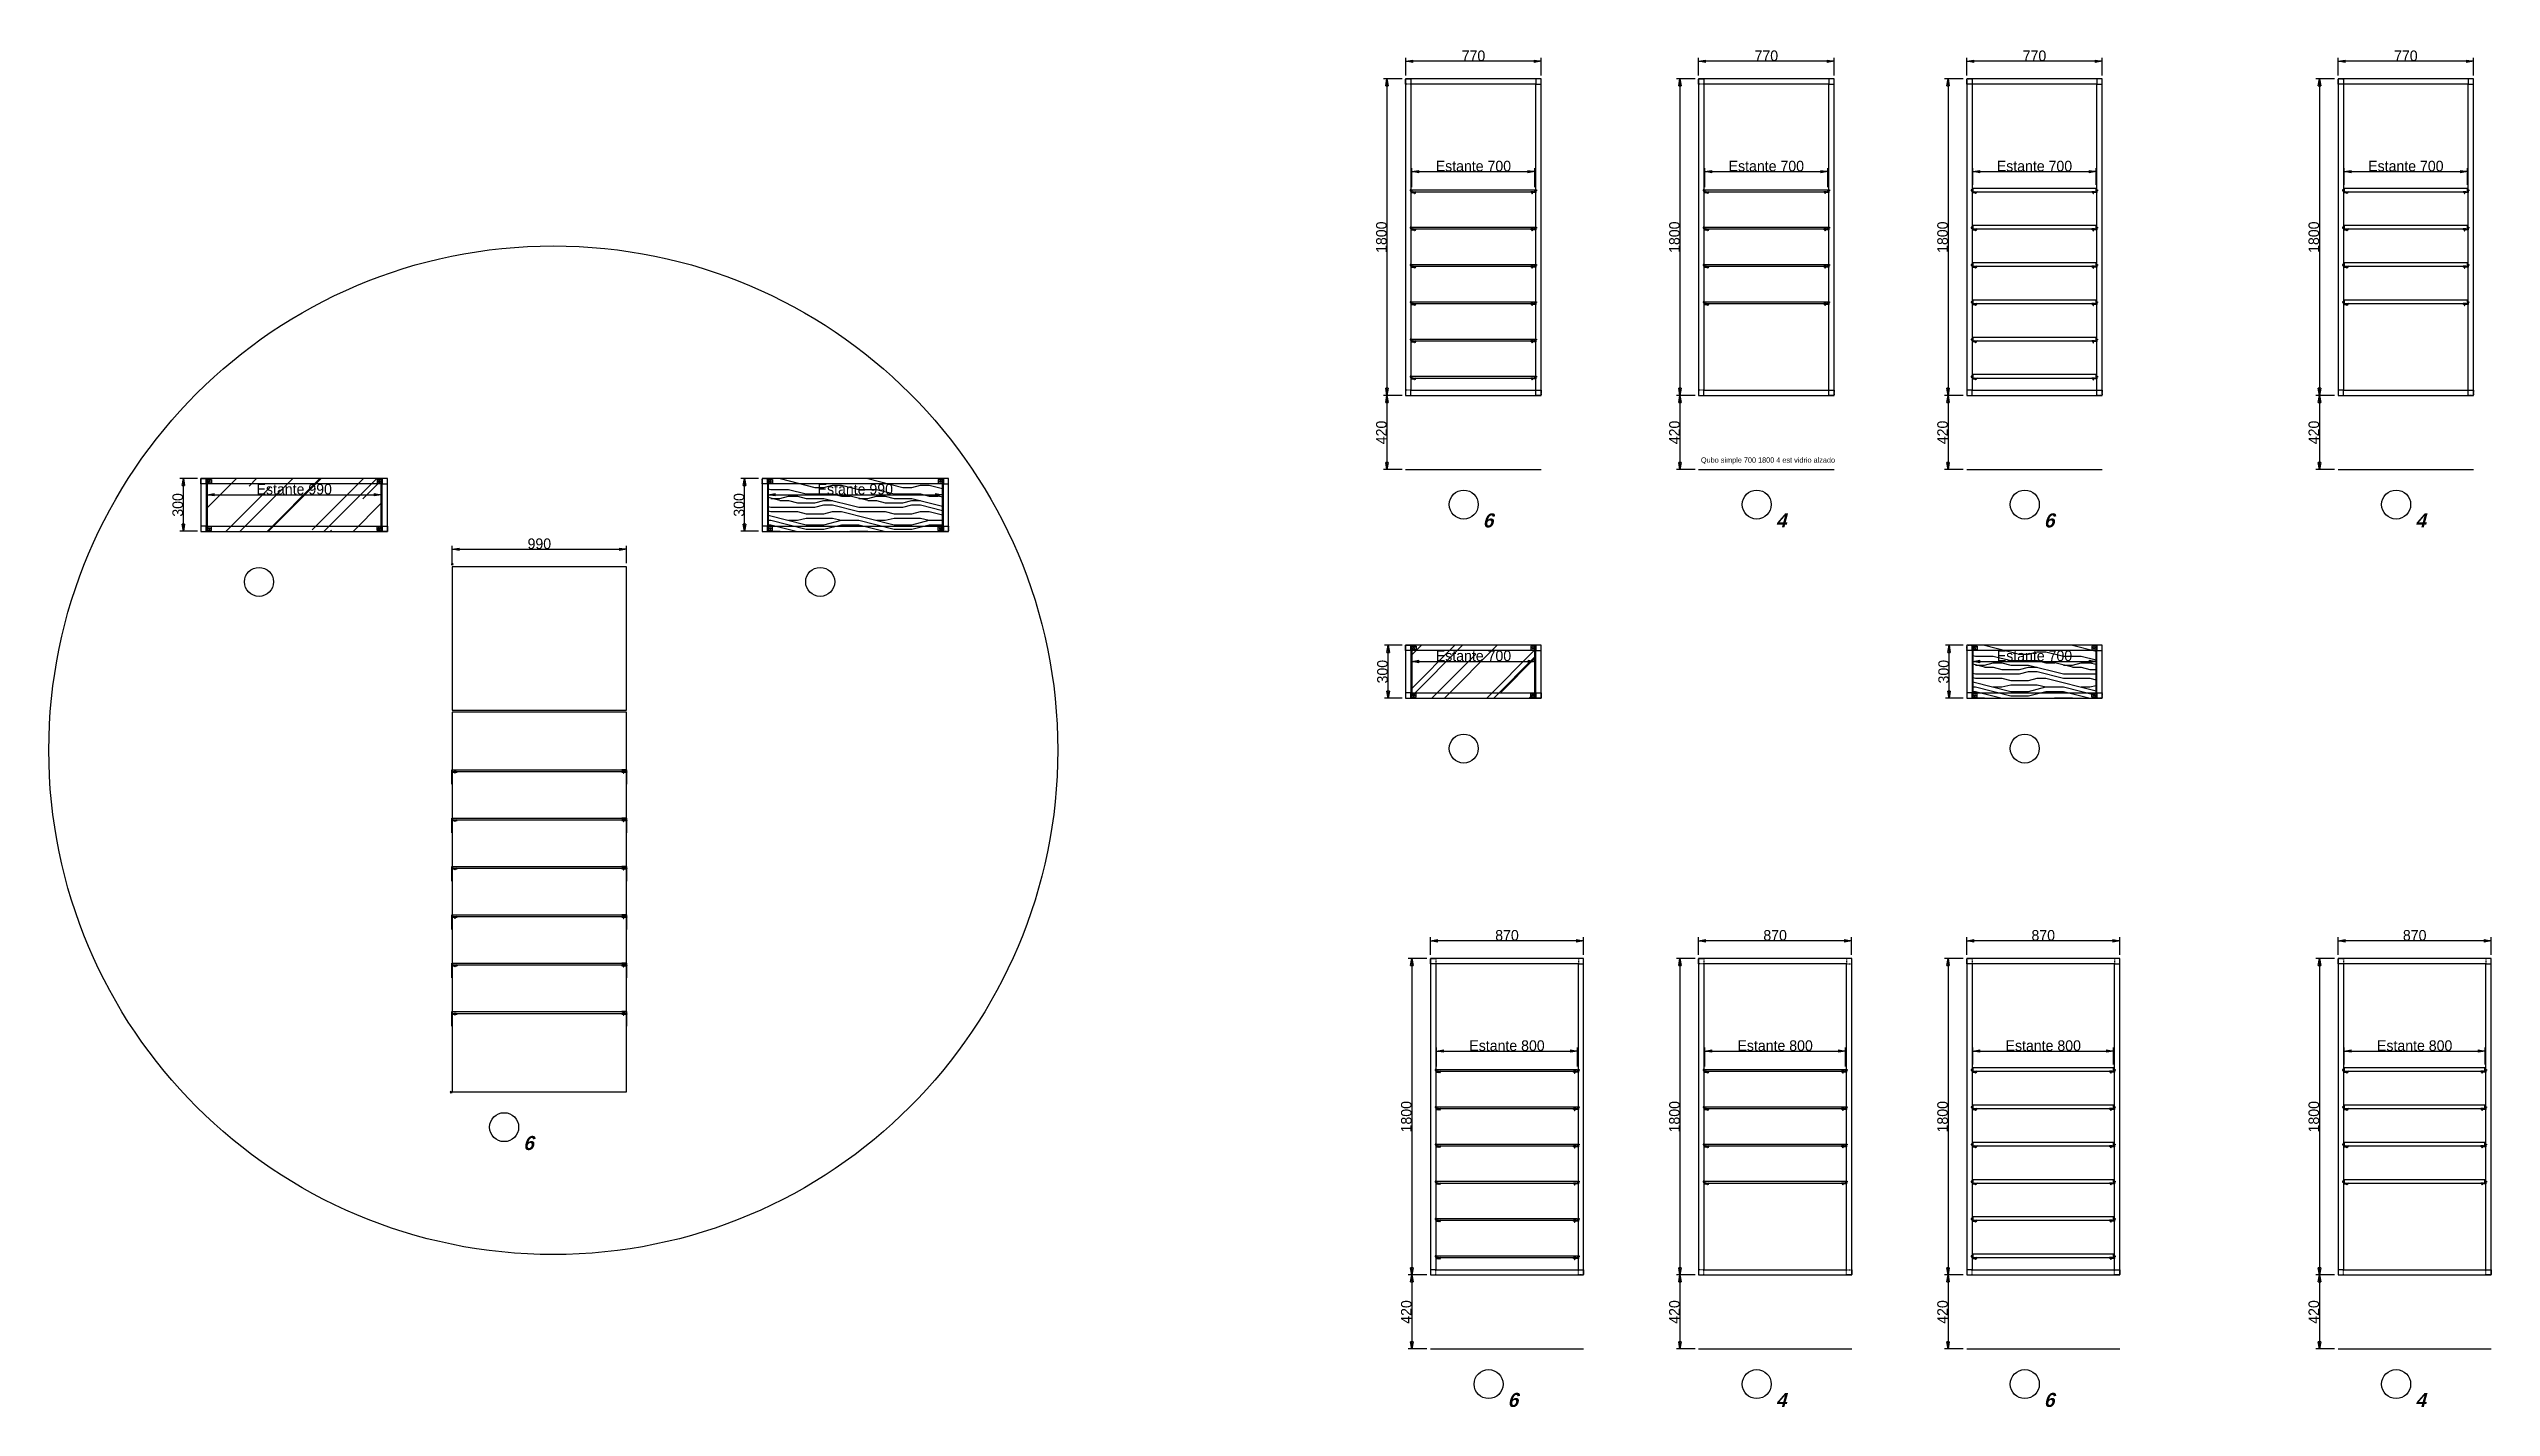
# Paper-space layout 'Jordi B.' of a CAD drawing. Header units: millimetres. Extents: x 23627 to 226976, y -18096 to 223844.
# Drawn here: x 43674 to 57556, y 106098 to 113820 of the extents above; entities that cross this region are included whole.
import ezdxf

# ---------------------------------------------------------------- set-up
doc = ezdxf.new("R2010")
doc.units = ezdxf.units.MM
doc.header["$PDMODE"] = 35
doc.header["$PDSIZE"] = 5
doc.linetypes.add('Discontinua JB', pattern=[0.75, 0.5, -0.25])
doc.layers.add('Bloques Estándar concep', color=7, linetype='Continuous', true_color=0x013e84)
doc.layers.add('Capa estandar', color=7, linetype='Continuous', true_color=0x013e84)
for name, color, linetype in [('Cotas bloques dinámicos PM espacio', 140, 'Continuous'), ('Linea Capa Color 0000 JB', 7, 'Continuous'), ('Linea Capa Color 0012 Vermell JB', 12, 'Continuous'), ('Linea Capa Color 0202 Lila Parets JB', 202, 'Continuous')]:
    doc.layers.add(name, color=color, linetype=linetype)
doc.styles.add('Jordi Ava', font='Avant Garde MEdium BT.ttf')
doc.styles.add('Stylus BT JB', font='stylu.ttf', dxfattribs={"oblique": 15})
doc.dimstyles.new('Jordi Ava 2015', dxfattribs={"dimtxt": 60, "dimasz": 40, "dimexe": 20, "dimexo": 20, "dimgap": 0.09, "dimtad": 1, "dimdec": 0, "dimzin": 0, "dimdsep": 46, "dimtxsty": 'Jordi Ava', "dimblk": 'CLOSED', "dimcen": 1.5, "dimclrd": 7, "dimclre": 7, "dimclrt": 256, "dimadec": 0, "dimazin": 0, "dimtfac": 0.05, "dimtdec": 0, "dimtofl": 0, "dimtmove": 0, "dimatfit": 3, "dimldrblk": 'CLOSED', "dimfxl": 90, "dimtolj": 1, "dimtzin": 0, "dimlwd": -1, "dimlwe": -1, "dimarcsym": 0})

psp = doc.layouts.new('Jordi B.')

# ---------------------------------------------------------------- texts
at = {"layer": 'Cotas bloques dinámicos PM espacio', "ltscale": 10, "char_height": 80, "width": 102.993, "attachment_point": 1, "style": 'Stylus BT JB'}
for s, insert in [('{\\fStylus BT|b1|i0|c0|p34;6}', (55013.2, 111179.1)), ('{\\fStylus BT|b1|i0|c0|p34;4}', (57123.8, 111179.1)), ('{\\fStylus BT|b1|i0|c0|p34;\\C140;6}', (46370.2, 107639.7)), ('{\\fStylus BT|b1|i0|c0|p34;\\C140;6}', (51965.6, 106179.1)), ('{\\fStylus BT|b1|i0|c0|p34;\\C140;4}', (53489.4, 106179.1)), ('{\\fStylus BT|b1|i0|c0|p34;6}', (55013.2, 106179.1)), ('{\\fStylus BT|b1|i0|c0|p34;4}', (57123.8, 106179.1))]:
    psp.add_mtext(s, dxfattribs=dict(at, insert=insert))

# ---------------------------------------------------------------- blocks, each defined once
blk = doc.blocks.new('_Closed')
at = {"color": 0, "linetype": 'ByBlock', "lineweight": -2}
for p, q in [((-1, 0.17), (0, 0)), ((-1, 0.17), (-1, -0.17)), ((0, 0), (-1, -0.17)), ((0, 0), (-1, 0))]:
    blk.add_line(p, q, dxfattribs=at)
blk = doc.blocks.new('*D5154')
at = {"layer": 'Cotas bloques dinámicos PM espacio', "color": 7, "ltscale": 10, "transparency": 16777216}
for p, q in [((45967, 110895), (45967, 110995)), ((46007, 110975), (46917, 110975)), ((46957, 110895), (46957, 110995))]:
    blk.add_line(p, q, dxfattribs=at)
at = {"layer": 'Defpoints', "color": 0, "ltscale": 10, "transparency": 16777216}
for p in [(46957, 110975), (45967, 110875), (46957, 110875)]:
    blk.add_point(p, dxfattribs=at)
at = {"layer": 'Cotas bloques dinámicos PM espacio', "color": 7, "ltscale": 10, "transparency": 16777216, "xscale": 40, "yscale": 40, "zscale": 40, "rotation": 180}
blk.add_blockref('_Closed', (45967, 110975), dxfattribs=at)
at = {"layer": 'Cotas bloques dinámicos PM espacio', "color": 7, "ltscale": 10, "transparency": 16777216, "xscale": 40, "yscale": 40, "zscale": 40}
blk.add_blockref('_Closed', (46957, 110975), dxfattribs=at)
at = {"layer": 'Cotas bloques dinámicos PM espacio', "ltscale": 10, "transparency": 16777216, "insert": (46462, 111006), "char_height": 60, "attachment_point": 5, "style": 'Jordi Ava'}
blk.add_mtext('\\A1;990', dxfattribs=at)
blk = doc.blocks.new('202410091526')
at = {"layer": 'Capa estandar', "ltscale": 50}
blk.add_line((2, 69), (30, 69), dxfattribs=at)
for points in [[(2, 83), (30, 83), (30, 81), (2, 81, 0.414214), (2, 81), (2, 71, 0.414214), (0, 69), (0, 81, -0.414214)], [(0, 69, -0.414214), (2, 71), (30, 71), (30, 69), (2, 69, 0.414214), (2, 68), (2, 0), (0, 0)]]:
    blk.add_lwpolyline(points, format="xyb", close=True, dxfattribs=at)
at = {"layer": 'Capa estandar', "ltscale": 10}
blk.add_lwpolyline([(12, 74), (26, 74), (22, 71), (21, 71), (21, 67), (20, 63), (18, 63), (17, 67), (17, 71), (16, 71)], close=True, dxfattribs=at)
blk = doc.blocks.new('*D5160')
at = {"layer": 'Cotas bloques dinámicos PM espacio', "color": 7, "ltscale": 10, "transparency": 16777216}
for p, q in [((53051, 108669), (53051, 108769)), ((53881, 108749), (53091, 108749)), ((53921, 108669), (53921, 108769))]:
    blk.add_line(p, q, dxfattribs=at)
at = {"layer": 'Defpoints', "color": 0, "ltscale": 10, "transparency": 16777216}
for p in [(53051, 108749), (53051, 108649), (53921, 108649)]:
    blk.add_point(p, dxfattribs=at)
at = {"layer": 'Cotas bloques dinámicos PM espacio', "color": 7, "ltscale": 10, "transparency": 16777216, "xscale": 40, "yscale": 40, "zscale": 40, "rotation": 180}
blk.add_blockref('_Closed', (53051, 108749), dxfattribs=at)
at = {"layer": 'Cotas bloques dinámicos PM espacio', "color": 7, "ltscale": 10, "transparency": 16777216, "xscale": 40, "yscale": 40, "zscale": 40}
blk.add_blockref('_Closed', (53921, 108749), dxfattribs=at)
at = {"layer": 'Cotas bloques dinámicos PM espacio', "ltscale": 10, "transparency": 16777216, "insert": (53486, 108780), "char_height": 60, "attachment_point": 5, "style": 'Jordi Ava'}
blk.add_mtext('\\A1;870', dxfattribs=at)
blk = doc.blocks.new('*D5161')
at = {"layer": 'Cotas bloques dinámicos PM espacio', "color": 7, "ltscale": 10, "transparency": 16777216}
for p, q in [((53031, 108649), (52925, 108649)), ((52945, 108609), (52945, 106890)), ((53031, 106850), (52925, 106850))]:
    blk.add_line(p, q, dxfattribs=at)
at = {"layer": 'Defpoints', "color": 0, "ltscale": 10, "transparency": 16777216}
for p in [(53051, 108649), (52945, 106850), (53051, 106850)]:
    blk.add_point(p, dxfattribs=at)
at = {"layer": 'Cotas bloques dinámicos PM espacio', "color": 7, "ltscale": 10, "transparency": 16777216, "xscale": 40, "yscale": 40, "zscale": 40}
for p, rotation in [((52945, 108649), 90), ((52945, 106850), 270)]:
    blk.add_blockref('_Closed', p, dxfattribs=dict(at, rotation=rotation))
at = {"layer": 'Cotas bloques dinámicos PM espacio', "ltscale": 10, "transparency": 16777216, "insert": (52914, 107749), "char_height": 60, "attachment_point": 5, "rotation": 90, "style": 'Jordi Ava'}
blk.add_mtext('\\A1;1800', dxfattribs=at)
blk = doc.blocks.new('*D5159')
at = {"layer": 'Cotas bloques dinámicos PM espacio', "color": 7, "ltscale": 10, "transparency": 16777216}
for p, q in [((53086, 108034), (53086, 108142)), ((53886, 108034), (53886, 108142)), ((53126, 108122), (53846, 108122))]:
    blk.add_line(p, q, dxfattribs=at)
at = {"layer": 'Defpoints', "color": 0, "ltscale": 10, "transparency": 16777216}
for p in [(53086, 108014), (53886, 108122), (53886, 108014)]:
    blk.add_point(p, dxfattribs=at)
at = {"layer": 'Cotas bloques dinámicos PM espacio', "color": 7, "ltscale": 10, "transparency": 16777216, "xscale": 40, "yscale": 40, "zscale": 40, "rotation": 180}
blk.add_blockref('_Closed', (53086, 108122), dxfattribs=at)
at = {"layer": 'Cotas bloques dinámicos PM espacio', "color": 7, "ltscale": 10, "transparency": 16777216, "xscale": 40, "yscale": 40, "zscale": 40}
blk.add_blockref('_Closed', (53886, 108122), dxfattribs=at)
at = {"layer": 'Cotas bloques dinámicos PM espacio', "ltscale": 10, "transparency": 16777216, "insert": (53486, 108153), "char_height": 60, "attachment_point": 5, "style": 'Jordi Ava'}
blk.add_mtext('\\A1;{\\C140;Estante 800}', dxfattribs=at)
blk = doc.blocks.new('*D5162')
at = {"layer": 'Cotas bloques dinámicos PM espacio', "color": 7, "ltscale": 10, "transparency": 16777216}
for p, q in [((53031, 106850), (52925, 106850)), ((52945, 106810), (52945, 106469)), ((53031, 106429), (52925, 106429))]:
    blk.add_line(p, q, dxfattribs=at)
at = {"layer": 'Defpoints', "color": 0, "ltscale": 10, "transparency": 16777216}
for p in [(53051, 106850), (52945, 106429), (53051, 106429)]:
    blk.add_point(p, dxfattribs=at)
at = {"layer": 'Cotas bloques dinámicos PM espacio', "color": 7, "ltscale": 10, "transparency": 16777216, "xscale": 40, "yscale": 40, "zscale": 40}
for p, rotation in [((52945, 106850), 90), ((52945, 106429), 270)]:
    blk.add_blockref('_Closed', p, dxfattribs=dict(at, rotation=rotation))
at = {"layer": 'Cotas bloques dinámicos PM espacio', "ltscale": 10, "transparency": 16777216, "insert": (52914, 106639), "char_height": 60, "attachment_point": 5, "rotation": 90, "style": 'Jordi Ava'}
blk.add_mtext('\\A1;420', dxfattribs=at)
blk = doc.blocks.new('*D5165')
at = {"layer": 'Cotas bloques dinámicos PM espacio', "color": 7, "ltscale": 10, "transparency": 16777216}
for p, q in [((54575, 108669), (54575, 108769)), ((55405, 108749), (54615, 108749)), ((55445, 108669), (55445, 108769))]:
    blk.add_line(p, q, dxfattribs=at)
at = {"layer": 'Defpoints', "color": 0, "ltscale": 10, "transparency": 16777216}
for p in [(54575, 108749), (54575, 108649), (55445, 108649)]:
    blk.add_point(p, dxfattribs=at)
at = {"layer": 'Cotas bloques dinámicos PM espacio', "color": 7, "ltscale": 10, "transparency": 16777216, "xscale": 40, "yscale": 40, "zscale": 40, "rotation": 180}
blk.add_blockref('_Closed', (54575, 108749), dxfattribs=at)
at = {"layer": 'Cotas bloques dinámicos PM espacio', "color": 7, "ltscale": 10, "transparency": 16777216, "xscale": 40, "yscale": 40, "zscale": 40}
blk.add_blockref('_Closed', (55445, 108749), dxfattribs=at)
at = {"layer": 'Cotas bloques dinámicos PM espacio', "ltscale": 10, "transparency": 16777216, "insert": (55010, 108780), "char_height": 60, "attachment_point": 5, "style": 'Jordi Ava'}
blk.add_mtext('\\A1;870', dxfattribs=at)
blk = doc.blocks.new('*D5166')
at = {"layer": 'Cotas bloques dinámicos PM espacio', "color": 7, "ltscale": 10, "transparency": 16777216}
for p, q in [((54555, 108649), (54449, 108649)), ((54469, 108609), (54469, 106890)), ((54555, 106850), (54449, 106850))]:
    blk.add_line(p, q, dxfattribs=at)
at = {"layer": 'Defpoints', "color": 0, "ltscale": 10, "transparency": 16777216}
for p in [(54575, 108649), (54469, 106850), (54575, 106850)]:
    blk.add_point(p, dxfattribs=at)
at = {"layer": 'Cotas bloques dinámicos PM espacio', "color": 7, "ltscale": 10, "transparency": 16777216, "xscale": 40, "yscale": 40, "zscale": 40}
for p, rotation in [((54469, 108649), 90), ((54469, 106850), 270)]:
    blk.add_blockref('_Closed', p, dxfattribs=dict(at, rotation=rotation))
at = {"layer": 'Cotas bloques dinámicos PM espacio', "ltscale": 10, "transparency": 16777216, "insert": (54438, 107749), "char_height": 60, "attachment_point": 5, "rotation": 90, "style": 'Jordi Ava'}
blk.add_mtext('\\A1;1800', dxfattribs=at)
blk = doc.blocks.new('*D5163')
at = {"layer": 'Cotas bloques dinámicos PM espacio', "color": 7, "ltscale": 10, "transparency": 16777216}
for p, q in [((54610, 108046), (54610, 108142)), ((55410, 108046), (55410, 108142)), ((54650, 108122), (55370, 108122))]:
    blk.add_line(p, q, dxfattribs=at)
at = {"layer": 'Defpoints', "color": 0, "ltscale": 10, "transparency": 16777216}
for p in [(54610, 108026), (55410, 108122), (55410, 108026)]:
    blk.add_point(p, dxfattribs=at)
at = {"layer": 'Cotas bloques dinámicos PM espacio', "color": 7, "ltscale": 10, "transparency": 16777216, "xscale": 40, "yscale": 40, "zscale": 40, "rotation": 180}
blk.add_blockref('_Closed', (54610, 108122), dxfattribs=at)
at = {"layer": 'Cotas bloques dinámicos PM espacio', "color": 7, "ltscale": 10, "transparency": 16777216, "xscale": 40, "yscale": 40, "zscale": 40}
blk.add_blockref('_Closed', (55410, 108122), dxfattribs=at)
at = {"layer": 'Cotas bloques dinámicos PM espacio', "ltscale": 10, "transparency": 16777216, "insert": (55010, 108153), "char_height": 60, "attachment_point": 5, "style": 'Jordi Ava'}
blk.add_mtext('\\A1;Estante 800', dxfattribs=at)
blk = doc.blocks.new('*D5164')
at = {"layer": 'Cotas bloques dinámicos PM espacio', "color": 7, "ltscale": 10, "transparency": 16777216}
for p, q in [((54555, 106850), (54449, 106850)), ((54469, 106810), (54469, 106469)), ((54555, 106429), (54449, 106429))]:
    blk.add_line(p, q, dxfattribs=at)
at = {"layer": 'Defpoints', "color": 0, "ltscale": 10, "transparency": 16777216}
for p in [(54575, 106850), (54469, 106429), (54575, 106429)]:
    blk.add_point(p, dxfattribs=at)
at = {"layer": 'Cotas bloques dinámicos PM espacio', "color": 7, "ltscale": 10, "transparency": 16777216, "xscale": 40, "yscale": 40, "zscale": 40}
for p, rotation in [((54469, 106850), 90), ((54469, 106429), 270)]:
    blk.add_blockref('_Closed', p, dxfattribs=dict(at, rotation=rotation))
at = {"layer": 'Cotas bloques dinámicos PM espacio', "ltscale": 10, "transparency": 16777216, "insert": (54438, 106639), "char_height": 60, "attachment_point": 5, "rotation": 90, "style": 'Jordi Ava'}
blk.add_mtext('\\A1;420', dxfattribs=at)
blk = doc.blocks.new('*D5169')
at = {"layer": 'Cotas bloques dinámicos PM espacio', "color": 7, "ltscale": 10, "transparency": 16777216}
for p, q in [((56686, 108669), (56686, 108769)), ((57516, 108749), (56726, 108749)), ((57556, 108669), (57556, 108769))]:
    blk.add_line(p, q, dxfattribs=at)
at = {"layer": 'Defpoints', "color": 0, "ltscale": 10, "transparency": 16777216}
for p in [(56686, 108749), (56686, 108649), (57556, 108649)]:
    blk.add_point(p, dxfattribs=at)
at = {"layer": 'Cotas bloques dinámicos PM espacio', "color": 7, "ltscale": 10, "transparency": 16777216, "xscale": 40, "yscale": 40, "zscale": 40, "rotation": 180}
blk.add_blockref('_Closed', (56686, 108749), dxfattribs=at)
at = {"layer": 'Cotas bloques dinámicos PM espacio', "color": 7, "ltscale": 10, "transparency": 16777216, "xscale": 40, "yscale": 40, "zscale": 40}
blk.add_blockref('_Closed', (57556, 108749), dxfattribs=at)
at = {"layer": 'Cotas bloques dinámicos PM espacio', "ltscale": 10, "transparency": 16777216, "insert": (57121, 108780), "char_height": 60, "attachment_point": 5, "style": 'Jordi Ava'}
blk.add_mtext('\\A1;870', dxfattribs=at)
blk = doc.blocks.new('*D5170')
at = {"layer": 'Cotas bloques dinámicos PM espacio', "color": 7, "ltscale": 10, "transparency": 16777216}
for p, q in [((56666, 108649), (56560, 108649)), ((56580, 108609), (56580, 106890)), ((56666, 106850), (56560, 106850))]:
    blk.add_line(p, q, dxfattribs=at)
at = {"layer": 'Defpoints', "color": 0, "ltscale": 10, "transparency": 16777216}
for p in [(56686, 108649), (56580, 106850), (56686, 106850)]:
    blk.add_point(p, dxfattribs=at)
at = {"layer": 'Cotas bloques dinámicos PM espacio', "color": 7, "ltscale": 10, "transparency": 16777216, "xscale": 40, "yscale": 40, "zscale": 40}
for p, rotation in [((56580, 108649), 90), ((56580, 106850), 270)]:
    blk.add_blockref('_Closed', p, dxfattribs=dict(at, rotation=rotation))
at = {"layer": 'Cotas bloques dinámicos PM espacio', "ltscale": 10, "transparency": 16777216, "insert": (56548, 107749), "char_height": 60, "attachment_point": 5, "rotation": 90, "style": 'Jordi Ava'}
blk.add_mtext('\\A1;1800', dxfattribs=at)
blk = doc.blocks.new('*D5167')
at = {"layer": 'Cotas bloques dinámicos PM espacio', "color": 7, "ltscale": 10, "transparency": 16777216}
for p, q in [((56721, 108046), (56721, 108142)), ((57521, 108046), (57521, 108142)), ((56761, 108122), (57481, 108122))]:
    blk.add_line(p, q, dxfattribs=at)
at = {"layer": 'Defpoints', "color": 0, "ltscale": 10, "transparency": 16777216}
for p in [(56721, 108026), (57521, 108122), (57521, 108026)]:
    blk.add_point(p, dxfattribs=at)
at = {"layer": 'Cotas bloques dinámicos PM espacio', "color": 7, "ltscale": 10, "transparency": 16777216, "xscale": 40, "yscale": 40, "zscale": 40, "rotation": 180}
blk.add_blockref('_Closed', (56721, 108122), dxfattribs=at)
at = {"layer": 'Cotas bloques dinámicos PM espacio', "color": 7, "ltscale": 10, "transparency": 16777216, "xscale": 40, "yscale": 40, "zscale": 40}
blk.add_blockref('_Closed', (57521, 108122), dxfattribs=at)
at = {"layer": 'Cotas bloques dinámicos PM espacio', "ltscale": 10, "transparency": 16777216, "insert": (57121, 108153), "char_height": 60, "attachment_point": 5, "style": 'Jordi Ava'}
blk.add_mtext('\\A1;Estante 800', dxfattribs=at)
blk = doc.blocks.new('*D5168')
at = {"layer": 'Cotas bloques dinámicos PM espacio', "color": 7, "ltscale": 10, "transparency": 16777216}
for p, q in [((56666, 106850), (56560, 106850)), ((56580, 106810), (56580, 106469)), ((56666, 106429), (56560, 106429))]:
    blk.add_line(p, q, dxfattribs=at)
at = {"layer": 'Defpoints', "color": 0, "ltscale": 10, "transparency": 16777216}
for p in [(56686, 106850), (56580, 106429), (56686, 106429)]:
    blk.add_point(p, dxfattribs=at)
at = {"layer": 'Cotas bloques dinámicos PM espacio', "color": 7, "ltscale": 10, "transparency": 16777216, "xscale": 40, "yscale": 40, "zscale": 40}
for p, rotation in [((56580, 106850), 90), ((56580, 106429), 270)]:
    blk.add_blockref('_Closed', p, dxfattribs=dict(at, rotation=rotation))
at = {"layer": 'Cotas bloques dinámicos PM espacio', "ltscale": 10, "transparency": 16777216, "insert": (56548, 106639), "char_height": 60, "attachment_point": 5, "rotation": 90, "style": 'Jordi Ava'}
blk.add_mtext('\\A1;420', dxfattribs=at)
blk = doc.blocks.new('*D5177')
at = {"layer": 'Cotas bloques dinámicos PM espacio', "color": 7, "ltscale": 10, "transparency": 16777216}
for p, q in [((44519, 111377), (44419, 111377)), ((44439, 111117), (44439, 111337)), ((44519, 111077), (44419, 111077))]:
    blk.add_line(p, q, dxfattribs=at)
at = {"layer": 'Defpoints', "color": 0, "ltscale": 10, "transparency": 16777216}
for p in [(44439, 111377), (44539, 111377), (44539, 111077)]:
    blk.add_point(p, dxfattribs=at)
at = {"layer": 'Cotas bloques dinámicos PM espacio', "color": 7, "ltscale": 10, "transparency": 16777216, "xscale": 40, "yscale": 40, "zscale": 40}
for p, rotation in [((44439, 111377), 90), ((44439, 111077), 270)]:
    blk.add_blockref('_Closed', p, dxfattribs=dict(at, rotation=rotation))
at = {"layer": 'Cotas bloques dinámicos PM espacio', "ltscale": 10, "transparency": 16777216, "insert": (44407, 111227), "char_height": 60, "attachment_point": 5, "rotation": 90, "style": 'Jordi Ava'}
blk.add_mtext('\\A1;300', dxfattribs=at)
blk = doc.blocks.new('*D5178')
at = {"layer": 'Cotas bloques dinámicos PM espacio', "color": 7, "ltscale": 10, "transparency": 16777216}
for p, q in [((44574, 111355), (44574, 111265)), ((45564, 111355), (45564, 111265)), ((44614, 111285), (45524, 111285))]:
    blk.add_line(p, q, dxfattribs=at)
at = {"layer": 'Defpoints', "color": 0, "ltscale": 10, "transparency": 16777216}
for p in [(44574, 111375), (45564, 111375), (45564, 111285)]:
    blk.add_point(p, dxfattribs=at)
at = {"layer": 'Cotas bloques dinámicos PM espacio', "color": 7, "ltscale": 10, "transparency": 16777216, "xscale": 40, "yscale": 40, "zscale": 40, "rotation": 180}
blk.add_blockref('_Closed', (44574, 111285), dxfattribs=at)
at = {"layer": 'Cotas bloques dinámicos PM espacio', "color": 7, "ltscale": 10, "transparency": 16777216, "xscale": 40, "yscale": 40, "zscale": 40}
blk.add_blockref('_Closed', (45564, 111285), dxfattribs=at)
at = {"layer": 'Cotas bloques dinámicos PM espacio', "ltscale": 10, "transparency": 16777216, "insert": (45069, 111316), "char_height": 60, "attachment_point": 5, "style": 'Jordi Ava'}
blk.add_mtext('\\A1;{\\C140;Estante 990}', dxfattribs=at)
blk = doc.blocks.new('*D5175')
at = {"layer": 'Cotas bloques dinámicos PM espacio', "color": 7, "ltscale": 10, "transparency": 16777216}
for p, q in [((47708, 111377), (47608, 111377)), ((47628, 111117), (47628, 111337)), ((47708, 111077), (47608, 111077))]:
    blk.add_line(p, q, dxfattribs=at)
at = {"layer": 'Defpoints', "color": 0, "ltscale": 10, "transparency": 16777216}
for p in [(47628, 111377), (47728, 111377), (47728, 111077)]:
    blk.add_point(p, dxfattribs=at)
at = {"layer": 'Cotas bloques dinámicos PM espacio', "color": 7, "ltscale": 10, "transparency": 16777216, "xscale": 40, "yscale": 40, "zscale": 40}
for p, rotation in [((47628, 111377), 90), ((47628, 111077), 270)]:
    blk.add_blockref('_Closed', p, dxfattribs=dict(at, rotation=rotation))
at = {"layer": 'Cotas bloques dinámicos PM espacio', "ltscale": 10, "transparency": 16777216, "insert": (47597, 111227), "char_height": 60, "attachment_point": 5, "rotation": 90, "style": 'Jordi Ava'}
blk.add_mtext('\\A1;300', dxfattribs=at)
blk = doc.blocks.new('*D5176')
at = {"layer": 'Cotas bloques dinámicos PM espacio', "color": 7, "ltscale": 10, "transparency": 16777216}
for p, q in [((47763, 111356), (47763, 111265)), ((48753, 111357), (48753, 111265)), ((47803, 111285), (48713, 111285))]:
    blk.add_line(p, q, dxfattribs=at)
at = {"layer": 'Defpoints', "color": 0, "ltscale": 10, "transparency": 16777216}
for p in [(47763, 111376), (48753, 111377), (48753, 111285)]:
    blk.add_point(p, dxfattribs=at)
at = {"layer": 'Cotas bloques dinámicos PM espacio', "color": 7, "ltscale": 10, "transparency": 16777216, "xscale": 40, "yscale": 40, "zscale": 40, "rotation": 180}
blk.add_blockref('_Closed', (47763, 111285), dxfattribs=at)
at = {"layer": 'Cotas bloques dinámicos PM espacio', "color": 7, "ltscale": 10, "transparency": 16777216, "xscale": 40, "yscale": 40, "zscale": 40}
blk.add_blockref('_Closed', (48753, 111285), dxfattribs=at)
at = {"layer": 'Cotas bloques dinámicos PM espacio', "ltscale": 10, "transparency": 16777216, "insert": (48258, 111316), "char_height": 60, "attachment_point": 5, "style": 'Jordi Ava'}
blk.add_mtext('\\A1;Estante 990', dxfattribs=at)
blk = doc.blocks.new('*D5194')
at = {"layer": 'Cotas bloques dinámicos PM espacio', "color": 7, "ltscale": 10, "transparency": 16777216}
for p, q in [((54575, 113669), (54575, 113769)), ((55305, 113749), (54615, 113749)), ((55345, 113669), (55345, 113769))]:
    blk.add_line(p, q, dxfattribs=at)
at = {"layer": 'Defpoints', "color": 0, "ltscale": 10, "transparency": 16777216}
for p in [(54575, 113749), (54575, 113649), (55345, 113649)]:
    blk.add_point(p, dxfattribs=at)
at = {"layer": 'Cotas bloques dinámicos PM espacio', "color": 7, "ltscale": 10, "transparency": 16777216, "xscale": 40, "yscale": 40, "zscale": 40, "rotation": 180}
blk.add_blockref('_Closed', (54575, 113749), dxfattribs=at)
at = {"layer": 'Cotas bloques dinámicos PM espacio', "color": 7, "ltscale": 10, "transparency": 16777216, "xscale": 40, "yscale": 40, "zscale": 40}
blk.add_blockref('_Closed', (55345, 113749), dxfattribs=at)
at = {"layer": 'Cotas bloques dinámicos PM espacio', "ltscale": 10, "transparency": 16777216, "insert": (54960, 113780), "char_height": 60, "attachment_point": 5, "style": 'Jordi Ava'}
blk.add_mtext('\\A1;770', dxfattribs=at)
blk = doc.blocks.new('*D5195')
at = {"layer": 'Cotas bloques dinámicos PM espacio', "color": 7, "ltscale": 10, "transparency": 16777216}
for p, q in [((54555, 113649), (54449, 113649)), ((54469, 113609), (54469, 111890)), ((54555, 111850), (54449, 111850))]:
    blk.add_line(p, q, dxfattribs=at)
at = {"layer": 'Defpoints', "color": 0, "ltscale": 10, "transparency": 16777216}
for p in [(54575, 113649), (54469, 111850), (54575, 111850)]:
    blk.add_point(p, dxfattribs=at)
at = {"layer": 'Cotas bloques dinámicos PM espacio', "color": 7, "ltscale": 10, "transparency": 16777216, "xscale": 40, "yscale": 40, "zscale": 40}
for p, rotation in [((54469, 113649), 90), ((54469, 111850), 270)]:
    blk.add_blockref('_Closed', p, dxfattribs=dict(at, rotation=rotation))
at = {"layer": 'Cotas bloques dinámicos PM espacio', "ltscale": 10, "transparency": 16777216, "insert": (54438, 112749), "char_height": 60, "attachment_point": 5, "rotation": 90, "style": 'Jordi Ava'}
blk.add_mtext('\\A1;1800', dxfattribs=at)
blk = doc.blocks.new('*D5186')
at = {"layer": 'Cotas bloques dinámicos PM espacio', "color": 7, "ltscale": 10, "transparency": 16777216}
for p, q in [((54610, 113046), (54610, 113142)), ((55310, 113046), (55310, 113142)), ((54650, 113122), (55270, 113122))]:
    blk.add_line(p, q, dxfattribs=at)
at = {"layer": 'Defpoints', "color": 0, "ltscale": 10, "transparency": 16777216}
for p in [(54610, 113026), (55310, 113122), (55310, 113026)]:
    blk.add_point(p, dxfattribs=at)
at = {"layer": 'Cotas bloques dinámicos PM espacio', "color": 7, "ltscale": 10, "transparency": 16777216, "xscale": 40, "yscale": 40, "zscale": 40, "rotation": 180}
blk.add_blockref('_Closed', (54610, 113122), dxfattribs=at)
at = {"layer": 'Cotas bloques dinámicos PM espacio', "color": 7, "ltscale": 10, "transparency": 16777216, "xscale": 40, "yscale": 40, "zscale": 40}
blk.add_blockref('_Closed', (55310, 113122), dxfattribs=at)
at = {"layer": 'Cotas bloques dinámicos PM espacio', "ltscale": 10, "transparency": 16777216, "insert": (54960, 113153), "char_height": 60, "attachment_point": 5, "style": 'Jordi Ava'}
blk.add_mtext('\\A1;Estante 700', dxfattribs=at)
blk = doc.blocks.new('*D5187')
at = {"layer": 'Cotas bloques dinámicos PM espacio', "color": 7, "ltscale": 10, "transparency": 16777216}
for p, q in [((54555, 111850), (54449, 111850)), ((54469, 111810), (54469, 111469)), ((54555, 111429), (54449, 111429))]:
    blk.add_line(p, q, dxfattribs=at)
at = {"layer": 'Defpoints', "color": 0, "ltscale": 10, "transparency": 16777216}
for p in [(54575, 111850), (54469, 111429), (54575, 111429)]:
    blk.add_point(p, dxfattribs=at)
at = {"layer": 'Cotas bloques dinámicos PM espacio', "color": 7, "ltscale": 10, "transparency": 16777216, "xscale": 40, "yscale": 40, "zscale": 40}
for p, rotation in [((54469, 111850), 90), ((54469, 111429), 270)]:
    blk.add_blockref('_Closed', p, dxfattribs=dict(at, rotation=rotation))
at = {"layer": 'Cotas bloques dinámicos PM espacio', "ltscale": 10, "transparency": 16777216, "insert": (54438, 111639), "char_height": 60, "attachment_point": 5, "rotation": 90, "style": 'Jordi Ava'}
blk.add_mtext('\\A1;420', dxfattribs=at)
blk = doc.blocks.new('*D5192')
at = {"layer": 'Cotas bloques dinámicos PM espacio', "color": 7, "ltscale": 10, "transparency": 16777216}
for p, q in [((56686, 113669), (56686, 113769)), ((57416, 113749), (56726, 113749)), ((57456, 113669), (57456, 113769))]:
    blk.add_line(p, q, dxfattribs=at)
at = {"layer": 'Defpoints', "color": 0, "ltscale": 10, "transparency": 16777216}
for p in [(56686, 113749), (56686, 113649), (57456, 113649)]:
    blk.add_point(p, dxfattribs=at)
at = {"layer": 'Cotas bloques dinámicos PM espacio', "color": 7, "ltscale": 10, "transparency": 16777216, "xscale": 40, "yscale": 40, "zscale": 40, "rotation": 180}
blk.add_blockref('_Closed', (56686, 113749), dxfattribs=at)
at = {"layer": 'Cotas bloques dinámicos PM espacio', "color": 7, "ltscale": 10, "transparency": 16777216, "xscale": 40, "yscale": 40, "zscale": 40}
blk.add_blockref('_Closed', (57456, 113749), dxfattribs=at)
at = {"layer": 'Cotas bloques dinámicos PM espacio', "ltscale": 10, "transparency": 16777216, "insert": (57071, 113780), "char_height": 60, "attachment_point": 5, "style": 'Jordi Ava'}
blk.add_mtext('\\A1;770', dxfattribs=at)
blk = doc.blocks.new('*D5193')
at = {"layer": 'Cotas bloques dinámicos PM espacio', "color": 7, "ltscale": 10, "transparency": 16777216}
for p, q in [((56666, 113649), (56560, 113649)), ((56580, 113609), (56580, 111890)), ((56666, 111850), (56560, 111850))]:
    blk.add_line(p, q, dxfattribs=at)
at = {"layer": 'Defpoints', "color": 0, "ltscale": 10, "transparency": 16777216}
for p in [(56686, 113649), (56580, 111850), (56686, 111850)]:
    blk.add_point(p, dxfattribs=at)
at = {"layer": 'Cotas bloques dinámicos PM espacio', "color": 7, "ltscale": 10, "transparency": 16777216, "xscale": 40, "yscale": 40, "zscale": 40}
for p, rotation in [((56580, 113649), 90), ((56580, 111850), 270)]:
    blk.add_blockref('_Closed', p, dxfattribs=dict(at, rotation=rotation))
at = {"layer": 'Cotas bloques dinámicos PM espacio', "ltscale": 10, "transparency": 16777216, "insert": (56548, 112749), "char_height": 60, "attachment_point": 5, "rotation": 90, "style": 'Jordi Ava'}
blk.add_mtext('\\A1;1800', dxfattribs=at)
blk = doc.blocks.new('*D5183')
at = {"layer": 'Cotas bloques dinámicos PM espacio', "color": 7, "ltscale": 10, "transparency": 16777216}
for p, q in [((56721, 113046), (56721, 113142)), ((57421, 113046), (57421, 113142)), ((56761, 113122), (57381, 113122))]:
    blk.add_line(p, q, dxfattribs=at)
at = {"layer": 'Defpoints', "color": 0, "ltscale": 10, "transparency": 16777216}
for p in [(56721, 113026), (57421, 113122), (57421, 113026)]:
    blk.add_point(p, dxfattribs=at)
at = {"layer": 'Cotas bloques dinámicos PM espacio', "color": 7, "ltscale": 10, "transparency": 16777216, "xscale": 40, "yscale": 40, "zscale": 40, "rotation": 180}
blk.add_blockref('_Closed', (56721, 113122), dxfattribs=at)
at = {"layer": 'Cotas bloques dinámicos PM espacio', "color": 7, "ltscale": 10, "transparency": 16777216, "xscale": 40, "yscale": 40, "zscale": 40}
blk.add_blockref('_Closed', (57421, 113122), dxfattribs=at)
at = {"layer": 'Cotas bloques dinámicos PM espacio', "ltscale": 10, "transparency": 16777216, "insert": (57071, 113153), "char_height": 60, "attachment_point": 5, "style": 'Jordi Ava'}
blk.add_mtext('\\A1;Estante 700', dxfattribs=at)
blk = doc.blocks.new('*D5184')
at = {"layer": 'Cotas bloques dinámicos PM espacio', "color": 7, "ltscale": 10, "transparency": 16777216}
for p, q in [((56666, 111850), (56560, 111850)), ((56580, 111810), (56580, 111469)), ((56666, 111429), (56560, 111429))]:
    blk.add_line(p, q, dxfattribs=at)
at = {"layer": 'Defpoints', "color": 0, "ltscale": 10, "transparency": 16777216}
for p in [(56686, 111850), (56580, 111429), (56686, 111429)]:
    blk.add_point(p, dxfattribs=at)
at = {"layer": 'Cotas bloques dinámicos PM espacio', "color": 7, "ltscale": 10, "transparency": 16777216, "xscale": 40, "yscale": 40, "zscale": 40}
for p, rotation in [((56580, 111850), 90), ((56580, 111429), 270)]:
    blk.add_blockref('_Closed', p, dxfattribs=dict(at, rotation=rotation))
at = {"layer": 'Cotas bloques dinámicos PM espacio', "ltscale": 10, "transparency": 16777216, "insert": (56548, 111639), "char_height": 60, "attachment_point": 5, "rotation": 90, "style": 'Jordi Ava'}
blk.add_mtext('\\A1;420', dxfattribs=at)
blk = doc.blocks.new('*D5185')
at = {"layer": 'Cotas bloques dinámicos PM espacio', "color": 7, "ltscale": 10, "transparency": 16777216}
for p, q in [((54555, 110429), (54455, 110429)), ((54475, 110169), (54475, 110389)), ((54555, 110129), (54455, 110129))]:
    blk.add_line(p, q, dxfattribs=at)
at = {"layer": 'Defpoints', "color": 0, "ltscale": 10, "transparency": 16777216}
for p in [(54475, 110429), (54575, 110429), (54575, 110129)]:
    blk.add_point(p, dxfattribs=at)
at = {"layer": 'Cotas bloques dinámicos PM espacio', "color": 7, "ltscale": 10, "transparency": 16777216, "xscale": 40, "yscale": 40, "zscale": 40}
for p, rotation in [((54475, 110429), 90), ((54475, 110129), 270)]:
    blk.add_blockref('_Closed', p, dxfattribs=dict(at, rotation=rotation))
at = {"layer": 'Cotas bloques dinámicos PM espacio', "ltscale": 10, "transparency": 16777216, "insert": (54444, 110279), "char_height": 60, "attachment_point": 5, "rotation": 90, "style": 'Jordi Ava'}
blk.add_mtext('\\A1;300', dxfattribs=at)
blk = doc.blocks.new('*D5188')
at = {"layer": 'Cotas bloques dinámicos PM espacio', "color": 7, "ltscale": 10, "transparency": 16777216}
for p, q in [((54610, 110408), (54610, 110317)), ((55310, 110409), (55310, 110317)), ((54650, 110337), (55270, 110337))]:
    blk.add_line(p, q, dxfattribs=at)
at = {"layer": 'Defpoints', "color": 0, "ltscale": 10, "transparency": 16777216}
for p in [(54610, 110428), (55310, 110429), (55310, 110337)]:
    blk.add_point(p, dxfattribs=at)
at = {"layer": 'Cotas bloques dinámicos PM espacio', "color": 7, "ltscale": 10, "transparency": 16777216, "xscale": 40, "yscale": 40, "zscale": 40, "rotation": 180}
blk.add_blockref('_Closed', (54610, 110337), dxfattribs=at)
at = {"layer": 'Cotas bloques dinámicos PM espacio', "color": 7, "ltscale": 10, "transparency": 16777216, "xscale": 40, "yscale": 40, "zscale": 40}
blk.add_blockref('_Closed', (55310, 110337), dxfattribs=at)
at = {"layer": 'Cotas bloques dinámicos PM espacio', "ltscale": 10, "transparency": 16777216, "insert": (54960, 110369), "char_height": 60, "attachment_point": 5, "style": 'Jordi Ava'}
blk.add_mtext('\\A1;Estante 700', dxfattribs=at)
blk = doc.blocks.new('*D5199')
at = {"layer": 'Cotas bloques dinámicos PM espacio', "color": 7, "ltscale": 10, "transparency": 16777216}
for p, q in [((51386, 113669), (51386, 113769)), ((52116, 113749), (51426, 113749)), ((52156, 113669), (52156, 113769))]:
    blk.add_line(p, q, dxfattribs=at)
at = {"layer": 'Defpoints', "color": 0, "ltscale": 10, "transparency": 16777216}
for p in [(51386, 113749), (51386, 113649), (52156, 113649)]:
    blk.add_point(p, dxfattribs=at)
at = {"layer": 'Cotas bloques dinámicos PM espacio', "color": 7, "ltscale": 10, "transparency": 16777216, "xscale": 40, "yscale": 40, "zscale": 40, "rotation": 180}
blk.add_blockref('_Closed', (51386, 113749), dxfattribs=at)
at = {"layer": 'Cotas bloques dinámicos PM espacio', "color": 7, "ltscale": 10, "transparency": 16777216, "xscale": 40, "yscale": 40, "zscale": 40}
blk.add_blockref('_Closed', (52156, 113749), dxfattribs=at)
at = {"layer": 'Cotas bloques dinámicos PM espacio', "ltscale": 10, "transparency": 16777216, "insert": (51771, 113780), "char_height": 60, "attachment_point": 5, "style": 'Jordi Ava'}
blk.add_mtext('\\A1;770', dxfattribs=at)
blk = doc.blocks.new('*D5200')
at = {"layer": 'Cotas bloques dinámicos PM espacio', "color": 7, "ltscale": 10, "transparency": 16777216}
for p, q in [((51366, 113649), (51259, 113649)), ((51279, 113609), (51279, 111890)), ((51366, 111850), (51259, 111850))]:
    blk.add_line(p, q, dxfattribs=at)
at = {"layer": 'Defpoints', "color": 0, "ltscale": 10, "transparency": 16777216}
for p in [(51386, 113649), (51279, 111850), (51386, 111850)]:
    blk.add_point(p, dxfattribs=at)
at = {"layer": 'Cotas bloques dinámicos PM espacio', "color": 7, "ltscale": 10, "transparency": 16777216, "xscale": 40, "yscale": 40, "zscale": 40}
for p, rotation in [((51279, 113649), 90), ((51279, 111850), 270)]:
    blk.add_blockref('_Closed', p, dxfattribs=dict(at, rotation=rotation))
at = {"layer": 'Cotas bloques dinámicos PM espacio', "ltscale": 10, "transparency": 16777216, "insert": (51248, 112749), "char_height": 60, "attachment_point": 5, "rotation": 90, "style": 'Jordi Ava'}
blk.add_mtext('\\A1;1800', dxfattribs=at)
blk = doc.blocks.new('*D5204')
at = {"layer": 'Cotas bloques dinámicos PM espacio', "color": 7, "ltscale": 10, "transparency": 16777216}
for p, q in [((35, 1605), (35, 1713)), ((75, 1693), (695, 1693)), ((735, 1605), (735, 1713))]:
    blk.add_line(p, q, dxfattribs=at)
at = {"layer": 'Defpoints', "color": 0, "ltscale": 10, "transparency": 16777216}
for p in [(735, 1693), (35, 1585), (735, 1585)]:
    blk.add_point(p, dxfattribs=at)
at = {"layer": 'Cotas bloques dinámicos PM espacio', "color": 7, "ltscale": 10, "transparency": 16777216, "xscale": 40, "yscale": 40, "zscale": 40, "rotation": 180}
blk.add_blockref('_Closed', (35, 1693), dxfattribs=at)
at = {"layer": 'Cotas bloques dinámicos PM espacio', "color": 7, "ltscale": 10, "transparency": 16777216, "xscale": 40, "yscale": 40, "zscale": 40}
blk.add_blockref('_Closed', (735, 1693), dxfattribs=at)
at = {"layer": 'Cotas bloques dinámicos PM espacio', "ltscale": 10, "transparency": 16777216, "insert": (385, 1724), "char_height": 60, "attachment_point": 5, "style": 'Jordi Ava'}
blk.add_mtext('\\A1;{\\C140;Estante 700}', dxfattribs=at)
blk = doc.blocks.new('*D5201')
at = {"layer": 'Cotas bloques dinámicos PM espacio', "color": 7, "ltscale": 10, "transparency": 16777216}
for p, q in [((51366, 111850), (51259, 111850)), ((51279, 111810), (51279, 111469)), ((51366, 111429), (51259, 111429))]:
    blk.add_line(p, q, dxfattribs=at)
at = {"layer": 'Defpoints', "color": 0, "ltscale": 10, "transparency": 16777216}
for p in [(51386, 111850), (51279, 111429), (51386, 111429)]:
    blk.add_point(p, dxfattribs=at)
at = {"layer": 'Cotas bloques dinámicos PM espacio', "color": 7, "ltscale": 10, "transparency": 16777216, "xscale": 40, "yscale": 40, "zscale": 40}
for p, rotation in [((51279, 111850), 90), ((51279, 111429), 270)]:
    blk.add_blockref('_Closed', p, dxfattribs=dict(at, rotation=rotation))
at = {"layer": 'Cotas bloques dinámicos PM espacio', "ltscale": 10, "transparency": 16777216, "insert": (51248, 111639), "char_height": 60, "attachment_point": 5, "rotation": 90, "style": 'Jordi Ava'}
blk.add_mtext('\\A1;420', dxfattribs=at)
blk = doc.blocks.new('*D5189')
at = {"layer": 'Cotas bloques dinámicos PM espacio', "color": 7, "ltscale": 10, "transparency": 16777216}
for p, q in [((51366, 110429), (51266, 110429)), ((51286, 110169), (51286, 110389)), ((51366, 110129), (51266, 110129))]:
    blk.add_line(p, q, dxfattribs=at)
at = {"layer": 'Defpoints', "color": 0, "ltscale": 10, "transparency": 16777216}
for p in [(51286, 110429), (51386, 110429), (51386, 110129)]:
    blk.add_point(p, dxfattribs=at)
at = {"layer": 'Cotas bloques dinámicos PM espacio', "color": 7, "ltscale": 10, "transparency": 16777216, "xscale": 40, "yscale": 40, "zscale": 40}
for p, rotation in [((51286, 110429), 90), ((51286, 110129), 270)]:
    blk.add_blockref('_Closed', p, dxfattribs=dict(at, rotation=rotation))
at = {"layer": 'Cotas bloques dinámicos PM espacio', "ltscale": 10, "transparency": 16777216, "insert": (51254, 110279), "char_height": 60, "attachment_point": 5, "rotation": 90, "style": 'Jordi Ava'}
blk.add_mtext('\\A1;300', dxfattribs=at)
blk = doc.blocks.new('*D5190')
at = {"layer": 'Cotas bloques dinámicos PM espacio', "color": 7, "ltscale": 10, "transparency": 16777216}
for p, q in [((51421, 110407), (51421, 110317)), ((52121, 110407), (52121, 110317)), ((51461, 110337), (52081, 110337))]:
    blk.add_line(p, q, dxfattribs=at)
at = {"layer": 'Defpoints', "color": 0, "ltscale": 10, "transparency": 16777216}
for p in [(51421, 110427), (52121, 110427), (52121, 110337)]:
    blk.add_point(p, dxfattribs=at)
at = {"layer": 'Cotas bloques dinámicos PM espacio', "color": 7, "ltscale": 10, "transparency": 16777216, "xscale": 40, "yscale": 40, "zscale": 40, "rotation": 180}
blk.add_blockref('_Closed', (51421, 110337), dxfattribs=at)
at = {"layer": 'Cotas bloques dinámicos PM espacio', "color": 7, "ltscale": 10, "transparency": 16777216, "xscale": 40, "yscale": 40, "zscale": 40}
blk.add_blockref('_Closed', (52121, 110337), dxfattribs=at)
at = {"layer": 'Cotas bloques dinámicos PM espacio', "ltscale": 10, "transparency": 16777216, "insert": (51771, 110369), "char_height": 60, "attachment_point": 5, "style": 'Jordi Ava'}
blk.add_mtext('\\A1;{\\C140;Estante 700}', dxfattribs=at)
blk = doc.blocks.new('*D5213')
at = {"layer": 'Cotas bloques dinámicos PM espacio', "color": 7, "ltscale": 10, "transparency": 16777216}
for p, q in [((51527, 108669), (51527, 108769)), ((52357, 108749), (51567, 108749)), ((52397, 108669), (52397, 108769))]:
    blk.add_line(p, q, dxfattribs=at)
at = {"layer": 'Defpoints', "color": 0, "ltscale": 10, "transparency": 16777216}
for p in [(51527, 108749), (51527, 108649), (52397, 108649)]:
    blk.add_point(p, dxfattribs=at)
at = {"layer": 'Cotas bloques dinámicos PM espacio', "color": 7, "ltscale": 10, "transparency": 16777216, "xscale": 40, "yscale": 40, "zscale": 40, "rotation": 180}
blk.add_blockref('_Closed', (51527, 108749), dxfattribs=at)
at = {"layer": 'Cotas bloques dinámicos PM espacio', "color": 7, "ltscale": 10, "transparency": 16777216, "xscale": 40, "yscale": 40, "zscale": 40}
blk.add_blockref('_Closed', (52397, 108749), dxfattribs=at)
at = {"layer": 'Cotas bloques dinámicos PM espacio', "ltscale": 10, "transparency": 16777216, "insert": (51962, 108780), "char_height": 60, "attachment_point": 5, "style": 'Jordi Ava'}
blk.add_mtext('\\A1;870', dxfattribs=at)
blk = doc.blocks.new('*D5214')
at = {"layer": 'Cotas bloques dinámicos PM espacio', "color": 7, "ltscale": 10, "transparency": 16777216}
for p, q in [((51507, 108649), (51401, 108649)), ((51421, 108609), (51421, 106890)), ((51507, 106850), (51401, 106850))]:
    blk.add_line(p, q, dxfattribs=at)
at = {"layer": 'Defpoints', "color": 0, "ltscale": 10, "transparency": 16777216}
for p in [(51527, 108649), (51421, 106850), (51527, 106850)]:
    blk.add_point(p, dxfattribs=at)
at = {"layer": 'Cotas bloques dinámicos PM espacio', "color": 7, "ltscale": 10, "transparency": 16777216, "xscale": 40, "yscale": 40, "zscale": 40}
for p, rotation in [((51421, 108649), 90), ((51421, 106850), 270)]:
    blk.add_blockref('_Closed', p, dxfattribs=dict(at, rotation=rotation))
at = {"layer": 'Cotas bloques dinámicos PM espacio', "ltscale": 10, "transparency": 16777216, "insert": (51390, 107749), "char_height": 60, "attachment_point": 5, "rotation": 90, "style": 'Jordi Ava'}
blk.add_mtext('\\A1;1800', dxfattribs=at)
blk = doc.blocks.new('*D5212')
at = {"layer": 'Cotas bloques dinámicos PM espacio', "color": 7, "ltscale": 10, "transparency": 16777216}
for p, q in [((51562, 108034), (51562, 108142)), ((52362, 108034), (52362, 108142)), ((51602, 108122), (52322, 108122))]:
    blk.add_line(p, q, dxfattribs=at)
at = {"layer": 'Defpoints', "color": 0, "ltscale": 10, "transparency": 16777216}
for p in [(51562, 108014), (52362, 108122), (52362, 108014)]:
    blk.add_point(p, dxfattribs=at)
at = {"layer": 'Cotas bloques dinámicos PM espacio', "color": 7, "ltscale": 10, "transparency": 16777216, "xscale": 40, "yscale": 40, "zscale": 40, "rotation": 180}
blk.add_blockref('_Closed', (51562, 108122), dxfattribs=at)
at = {"layer": 'Cotas bloques dinámicos PM espacio', "color": 7, "ltscale": 10, "transparency": 16777216, "xscale": 40, "yscale": 40, "zscale": 40}
blk.add_blockref('_Closed', (52362, 108122), dxfattribs=at)
at = {"layer": 'Cotas bloques dinámicos PM espacio', "ltscale": 10, "transparency": 16777216, "insert": (51962, 108153), "char_height": 60, "attachment_point": 5, "style": 'Jordi Ava'}
blk.add_mtext('\\A1;{\\C140;Estante 800}', dxfattribs=at)
blk = doc.blocks.new('*D5215')
at = {"layer": 'Cotas bloques dinámicos PM espacio', "color": 7, "ltscale": 10, "transparency": 16777216}
for p, q in [((51507, 106850), (51401, 106850)), ((51421, 106810), (51421, 106469)), ((51507, 106429), (51401, 106429))]:
    blk.add_line(p, q, dxfattribs=at)
at = {"layer": 'Defpoints', "color": 0, "ltscale": 10, "transparency": 16777216}
for p in [(51527, 106850), (51421, 106429), (51527, 106429)]:
    blk.add_point(p, dxfattribs=at)
at = {"layer": 'Cotas bloques dinámicos PM espacio', "color": 7, "ltscale": 10, "transparency": 16777216, "xscale": 40, "yscale": 40, "zscale": 40}
for p, rotation in [((51421, 106850), 90), ((51421, 106429), 270)]:
    blk.add_blockref('_Closed', p, dxfattribs=dict(at, rotation=rotation))
at = {"layer": 'Cotas bloques dinámicos PM espacio', "ltscale": 10, "transparency": 16777216, "insert": (51390, 106639), "char_height": 60, "attachment_point": 5, "rotation": 90, "style": 'Jordi Ava'}
blk.add_mtext('\\A1;420', dxfattribs=at)
blk = doc.blocks.new('*D5196')
at = {"layer": 'Cotas bloques dinámicos PM espacio', "color": 7, "ltscale": 10, "transparency": 16777216}
for p, q in [((53051, 113669), (53051, 113769)), ((53781, 113749), (53091, 113749)), ((53821, 113669), (53821, 113769))]:
    blk.add_line(p, q, dxfattribs=at)
at = {"layer": 'Defpoints', "color": 0, "ltscale": 10, "transparency": 16777216}
for p in [(53051, 113749), (53051, 113649), (53821, 113649)]:
    blk.add_point(p, dxfattribs=at)
at = {"layer": 'Cotas bloques dinámicos PM espacio', "color": 7, "ltscale": 10, "transparency": 16777216, "xscale": 40, "yscale": 40, "zscale": 40, "rotation": 180}
blk.add_blockref('_Closed', (53051, 113749), dxfattribs=at)
at = {"layer": 'Cotas bloques dinámicos PM espacio', "color": 7, "ltscale": 10, "transparency": 16777216, "xscale": 40, "yscale": 40, "zscale": 40}
blk.add_blockref('_Closed', (53821, 113749), dxfattribs=at)
at = {"layer": 'Cotas bloques dinámicos PM espacio', "ltscale": 10, "transparency": 16777216, "insert": (53436, 113780), "char_height": 60, "attachment_point": 5, "style": 'Jordi Ava'}
blk.add_mtext('\\A1;770', dxfattribs=at)
blk = doc.blocks.new('*D5197')
at = {"layer": 'Cotas bloques dinámicos PM espacio', "color": 7, "ltscale": 10, "transparency": 16777216}
for p, q in [((53031, 113649), (52925, 113649)), ((52945, 113609), (52945, 111890)), ((53031, 111850), (52925, 111850))]:
    blk.add_line(p, q, dxfattribs=at)
at = {"layer": 'Defpoints', "color": 0, "ltscale": 10, "transparency": 16777216}
for p in [(53051, 113649), (52945, 111850), (53051, 111850)]:
    blk.add_point(p, dxfattribs=at)
at = {"layer": 'Cotas bloques dinámicos PM espacio', "color": 7, "ltscale": 10, "transparency": 16777216, "xscale": 40, "yscale": 40, "zscale": 40}
for p, rotation in [((52945, 113649), 90), ((52945, 111850), 270)]:
    blk.add_blockref('_Closed', p, dxfattribs=dict(at, rotation=rotation))
at = {"layer": 'Cotas bloques dinámicos PM espacio', "ltscale": 10, "transparency": 16777216, "insert": (52914, 112749), "char_height": 60, "attachment_point": 5, "rotation": 90, "style": 'Jordi Ava'}
blk.add_mtext('\\A1;1800', dxfattribs=at)
blk = doc.blocks.new('*D5191')
at = {"layer": 'Cotas bloques dinámicos PM espacio', "color": 7, "ltscale": 10, "transparency": 16777216}
for p, q in [((53086, 113034), (53086, 113142)), ((53786, 113034), (53786, 113142)), ((53126, 113122), (53746, 113122))]:
    blk.add_line(p, q, dxfattribs=at)
at = {"layer": 'Defpoints', "color": 0, "ltscale": 10, "transparency": 16777216}
for p in [(53086, 113014), (53786, 113122), (53786, 113014)]:
    blk.add_point(p, dxfattribs=at)
at = {"layer": 'Cotas bloques dinámicos PM espacio', "color": 7, "ltscale": 10, "transparency": 16777216, "xscale": 40, "yscale": 40, "zscale": 40, "rotation": 180}
blk.add_blockref('_Closed', (53086, 113122), dxfattribs=at)
at = {"layer": 'Cotas bloques dinámicos PM espacio', "color": 7, "ltscale": 10, "transparency": 16777216, "xscale": 40, "yscale": 40, "zscale": 40}
blk.add_blockref('_Closed', (53786, 113122), dxfattribs=at)
at = {"layer": 'Cotas bloques dinámicos PM espacio', "ltscale": 10, "transparency": 16777216, "insert": (53436, 113153), "char_height": 60, "attachment_point": 5, "style": 'Jordi Ava'}
blk.add_mtext('\\A1;{\\C140;Estante 700}', dxfattribs=at)
blk = doc.blocks.new('*D5198')
at = {"layer": 'Cotas bloques dinámicos PM espacio', "color": 7, "ltscale": 10, "transparency": 16777216}
for p, q in [((53031, 111850), (52925, 111850)), ((52945, 111810), (52945, 111469)), ((53031, 111429), (52925, 111429))]:
    blk.add_line(p, q, dxfattribs=at)
at = {"layer": 'Defpoints', "color": 0, "ltscale": 10, "transparency": 16777216}
for p in [(53051, 111850), (52945, 111429), (53051, 111429)]:
    blk.add_point(p, dxfattribs=at)
at = {"layer": 'Cotas bloques dinámicos PM espacio', "color": 7, "ltscale": 10, "transparency": 16777216, "xscale": 40, "yscale": 40, "zscale": 40}
for p, rotation in [((52945, 111850), 90), ((52945, 111429), 270)]:
    blk.add_blockref('_Closed', p, dxfattribs=dict(at, rotation=rotation))
at = {"layer": 'Cotas bloques dinámicos PM espacio', "ltscale": 10, "transparency": 16777216, "insert": (52914, 111639), "char_height": 60, "attachment_point": 5, "rotation": 90, "style": 'Jordi Ava'}
blk.add_mtext('\\A1;420', dxfattribs=at)
blk = doc.blocks.new('Módulo Qubo simple grafito blanco o negro de A700 H1800mm con 6 est vidrio Alzado')
at = {"layer": 'Bloques Estándar concep', "ltscale": 50}
for points in [[(0, 420.5), (770, 420.5), (770, 2220), (0, 2220)], [(30, 450.5), (740, 450.5), (740, 2190), (30, 2190)], [(57, 1575.4), (32, 1575.4), (32, 1585.4), (28, 1585.4), (28, 1588.4), (26, 1588.4), (26, 1583.4), (30, 1583.4), (30, 1573.4), (57, 1573.4)], [(36, 1578.4), (734, 1578.4), (735, 1579.4), (735, 1585.4), (734, 1586.4), (36, 1586.4), (35, 1585.4), (35, 1579.4)], [(43.5, 1578.4), (58.5, 1578.4), (53.8, 1575.4), (53, 1575.4), (53, 1571.4), (51.5, 1567.4), (50.5, 1567.4), (49, 1571.4), (49, 1575.4), (48.3, 1575.4)], [(726.6, 1578.4), (711.6, 1578.4), (716.4, 1575.4), (717.1, 1575.4), (717.1, 1571.4), (718.6, 1567.4), (719.6, 1567.4), (721.1, 1571.4), (721.1, 1575.4), (721.9, 1575.4)], [(713, 1575.4), (738, 1575.4), (738, 1585.4), (742, 1585.4), (742, 1588.4), (744, 1588.4), (744, 1583.4), (740, 1583.4), (740, 1573.4), (713, 1573.4)], [(57, 1363.7), (32, 1363.7), (32, 1373.7), (28, 1373.7), (28, 1376.7), (26, 1376.7), (26, 1371.7), (30, 1371.7), (30, 1361.7), (57, 1361.7)], [(36, 1366.7), (734, 1366.7), (735, 1367.7), (735, 1373.7), (734, 1374.7), (36, 1374.7), (35, 1373.7), (35, 1367.7)], [(43.5, 1366.7), (58.5, 1366.7), (53.8, 1363.7), (53, 1363.7), (53, 1359.7), (51.5, 1355.7), (50.5, 1355.7), (49, 1359.7), (49, 1363.7), (48.3, 1363.7)], [(726.6, 1366.7), (711.6, 1366.7), (716.4, 1363.7), (717.1, 1363.7), (717.1, 1359.7), (718.6, 1355.7), (719.6, 1355.7), (721.1, 1359.7), (721.1, 1363.7), (721.9, 1363.7)], [(713, 1363.7), (738, 1363.7), (738, 1373.7), (742, 1373.7), (742, 1376.7), (744, 1376.7), (744, 1371.7), (740, 1371.7), (740, 1361.7), (713, 1361.7)], [(57, 1151.7), (32, 1151.7), (32, 1161.7), (28, 1161.7), (28, 1164.7), (26, 1164.7), (26, 1159.7), (30, 1159.7), (30, 1149.7), (57, 1149.7)], [(36, 1154.7), (734, 1154.7), (735, 1155.7), (735, 1161.7), (734, 1162.7), (36, 1162.7), (35, 1161.7), (35, 1155.7)], [(43.5, 1154.7), (58.5, 1154.7), (53.8, 1151.7), (53, 1151.7), (53, 1147.7), (51.5, 1143.7), (50.5, 1143.7), (49, 1147.7), (49, 1151.7), (48.3, 1151.7)], [(726.6, 1154.7), (711.6, 1154.7), (716.4, 1151.7), (717.1, 1151.7), (717.1, 1147.7), (718.6, 1143.7), (719.6, 1143.7), (721.1, 1147.7), (721.1, 1151.7), (721.9, 1151.7)], [(713, 1151.7), (738, 1151.7), (738, 1161.7), (742, 1161.7), (742, 1164.7), (744, 1164.7), (744, 1159.7), (740, 1159.7), (740, 1149.7), (713, 1149.7)], [(57, 940), (32, 940), (32, 950), (28, 950), (28, 953), (26, 953), (26, 948), (30, 948), (30, 938), (57, 938)], [(36, 943), (734, 943), (735, 944), (735, 950), (734, 951), (36, 951), (35, 950), (35, 944)], [(43.5, 943), (58.5, 943), (53.8, 940), (53, 940), (53, 936), (51.5, 932), (50.5, 932), (49, 936), (49, 940), (48.3, 940)], [(726.6, 943), (711.6, 943), (716.4, 940), (717.1, 940), (717.1, 936), (718.6, 932), (719.6, 932), (721.1, 936), (721.1, 940), (721.9, 940)], [(713, 940), (738, 940), (738, 950), (742, 950), (742, 953), (744, 953), (744, 948), (740, 948), (740, 938), (713, 938)], [(57, 728), (32, 728), (32, 738), (28, 738), (28, 741), (26, 741), (26, 736), (30, 736), (30, 726), (57, 726)], [(36, 731), (734, 731), (735, 732), (735, 738), (734, 739), (36, 739), (35, 738), (35, 732)], [(43.5, 731), (58.5, 731), (53.8, 728), (53, 728), (53, 724), (51.5, 720), (50.5, 720), (49, 724), (49, 728), (48.3, 728)], [(726.6, 731), (711.6, 731), (716.4, 728), (717.1, 728), (717.1, 724), (718.6, 720), (719.6, 720), (721.1, 724), (721.1, 728), (721.9, 728)], [(713, 728), (738, 728), (738, 738), (742, 738), (742, 741), (744, 741), (744, 736), (740, 736), (740, 726), (713, 726)], [(57, 516.3), (32, 516.3), (32, 526.3), (28, 526.3), (28, 529.3), (26, 529.3), (26, 524.3), (30, 524.3), (30, 514.3), (57, 514.3)], [(36, 519.3), (734, 519.3), (735, 520.3), (735, 526.3), (734, 527.3), (36, 527.3), (35, 526.3), (35, 520.3)], [(43.5, 519.3), (58.5, 519.3), (53.8, 516.3), (53, 516.3), (53, 512.3), (51.5, 508.3), (50.5, 508.3), (49, 512.3), (49, 516.3), (48.3, 516.3)], [(726.6, 519.3), (711.6, 519.3), (716.4, 516.3), (717.1, 516.3), (717.1, 512.3), (718.6, 508.3), (719.6, 508.3), (721.1, 512.3), (721.1, 516.3), (721.9, 516.3)], [(713, 516.3), (738, 516.3), (738, 526.3), (742, 526.3), (742, 529.3), (744, 529.3), (744, 524.3), (740, 524.3), (740, 514.3), (713, 514.3)]]:
    blk.add_lwpolyline(points, close=True, dxfattribs=at)
at = {"layer": 'Bloques Estándar concep', "linetype": 'Discontinua JB', "ltscale": 10}
for points in [[(0, 2220), (30, 2220), (30, 2190), (0, 2190)], [(770, 2220), (740, 2220), (740, 2190), (770, 2190)], [(0, 420.5), (30, 420.5), (30, 450.5), (0, 450.5)], [(770, 420.5), (740, 420.5), (740, 450.5), (770, 450.5)]]:
    blk.add_lwpolyline(points, close=True, dxfattribs=at)
at = {"layer": 'Cotas bloques dinámicos PM espacio', "ltscale": 10}
blk.add_circle((330, -200), 82.4, dxfattribs=at)
at = {"layer": 'Linea Capa Color 0202 Lila Parets JB', "ltscale": 10}
blk.add_line((0, 0), (770, 0), dxfattribs=at)
at = {"layer": 'Cotas bloques dinámicos PM espacio', "ltscale": 10, "insert": (438.1, -250), "char_height": 80, "width": 102.993, "attachment_point": 1, "style": 'Stylus BT JB'}
blk.add_mtext('{\\fStylus BT|b1|i0|c0|p34;\\C140;6}', dxfattribs=at)
at = {"layer": 'Cotas bloques dinámicos PM espacio', "ltscale": 10}
dim = blk.add_linear_dim(base=(0, 2320), p1=(770, 2220), p2=(0, 2220), dimstyle='Jordi Ava 2015', dxfattribs=at)
dim.commit()
dim.dimension.update_dxf_attribs({"geometry": '*D5199', "text_midpoint": (385, 2351.2), "insert": (-51385.5, -111429.1)})
for base, p1, p2, picture, middle in [((-106.1402, 420.4993), (0, 2220), (0, 420.4993), '*D5200', (-137.384, 1320.2497)), ((-106.1402, 0), (0, 420.4993), (0, 0), '*D5201', (-137.384, 210.2497))]:
    dim = blk.add_linear_dim(base=base, p1=p1, p2=p2, angle=90, dimstyle='Jordi Ava 2015', dxfattribs=at)
    dim.commit()
    dim.dimension.update_dxf_attribs({"geometry": picture, "text_midpoint": middle, "insert": (-51385.5251, -111429.1384)})
dim = blk.add_linear_dim(base=(735, 1692.5), p1=(35, 1585.4), p2=(735, 1585.4), text='{\\C140;Estante <>}', dimstyle='Jordi Ava 2015', dxfattribs=at)
dim.commit()
dim.dimension.update_dxf_attribs({"geometry": '*D5204', "text_midpoint": (385, 1723.8)})
blk = doc.blocks.new('Módulo Qubo simple grafito blanco o negro de A700 H1800mm con 6 est vidrio Alzado ATT')
at = {"layer": 'Linea Capa Color 0000 JB'}
blk.add_blockref('Módulo Qubo simple grafito blanco o negro de A700 H1800mm con 6 est vidrio Alzado', (0, 0), dxfattribs=at)
at = {"layer": 'Linea Capa Color 0000 JB', "ltscale": 50, "style": 'Jordi Ava', "flags": 2}
blk.add_attdef('ESTANDAR', (0, 0), '', height=2.5, dxfattribs=at)
blk = doc.blocks.new('*U5205')
at = {"layer": 'Linea Capa Color 0000 JB', "ltscale": 50}
blk.add_blockref('Módulo Qubo simple grafito blanco o negro de A700 H1800mm con 6 est vidrio Alzado ATT', (51386, 111429), dxfattribs=at)
blk = doc.blocks.new('Módulo Qubo simple grafito blanco o negro de A700 H1800mm con 6 est vidrio Planta')
at = {"layer": 'Bloques Estándar concep', "ltscale": 50}
h = blk.add_hatch(dxfattribs=at)
h.set_pattern_fill('AR-RROOF', color=256, scale=10, angle=45, style=0)
h.set_pattern_definition([(45, (82101.74, 23593.09), (215.52615, 574.7364), [3810, -508, 1270, -254]), (45, (82250.8, 23921.76), (-418.48, 59.2697), [762, -83.82, 1524, -190.5]), (45, (82038.88, 23835.55), (813.6112, 1054.28207), [2032, -355.6, 1016, -254])])
h.paths.add_polyline_path([(40, -300), (730, -300), (735, -295), (735, -2), (733, 0), (40, 0), (35, -5), (35, -295)])
for points in [[(0, -300), (770, -300), (770, 0), (0, 0)], [(0, 0), (30, 0), (30, -30), (0, -30)], [(40, -300), (730, -300), (735, -295), (735, -2), (733, 0), (40, 0), (35, -5), (35, -295)], [(770, 0), (740, 0), (740, -30), (770, -30)], [(30, -5), (59, -5), (59, -25), (30, -25)], [(30, -270), (740, -270), (740, -30), (30, -30)], [(32, -5), (59, -5), (59, -25), (32, -25)], [(740, -5), (711, -5), (711, -25), (740, -25)], [(738, -5), (711, -5), (711, -25), (738, -25)], [(0, -300), (30, -300), (30, -270), (0, -270)], [(30, -295), (59, -295), (59, -275), (30, -275)], [(32, -295), (59, -295), (59, -275), (32, -275)], [(740, -295), (711, -295), (711, -275), (740, -275)], [(738, -295), (711, -295), (711, -275), (738, -275)], [(770, -300), (740, -300), (740, -270), (770, -270)]]:
    blk.add_lwpolyline(points, close=True, dxfattribs=at)
for centre, radius in [((46.5, -15), 4.9), ((46.5, -15), 2.5), ((46.5, -15), 2.25), ((723.5, -15), 4.9), ((723.5, -15), 2.5), ((723.5, -15), 2.25), ((46.5, -285), 4.9), ((46.5, -285), 2.5), ((46.5, -285), 2.25), ((723.5, -285), 4.9), ((723.5, -285), 2.5), ((723.5, -285), 2.25)]:
    blk.add_circle(centre, radius, dxfattribs=at)
at = {"layer": 'Cotas bloques dinámicos PM espacio', "ltscale": 10}
blk.add_circle((330, -587), 82.4, dxfattribs=at)
dim = blk.add_linear_dim(base=(-100, 0), p1=(0, -300), p2=(0, 0), angle=90, dimstyle='Jordi Ava 2015', dxfattribs=at)
dim.commit()
dim.dimension.update_dxf_attribs({"geometry": '*D5189', "text_midpoint": (-131.3, -150), "insert": (-51385.5, -110429.1)})
dim = blk.add_linear_dim(base=(735, -91.8), p1=(35, -2), p2=(735, -2), text='{\\C140;Estante <>}', dimstyle='Jordi Ava 2015', dxfattribs=at)
dim.commit()
dim.dimension.update_dxf_attribs({"geometry": '*D5190', "text_midpoint": (385, -60.5), "insert": (-51385.5, -110429.1)})
blk = doc.blocks.new('Módulo Qubo simple grafito blanco o negro de A700 H1800mm con 6 est vidrio Planta ATT')
at = {"layer": 'Linea Capa Color 0000 JB'}
blk.add_blockref('Módulo Qubo simple grafito blanco o negro de A700 H1800mm con 6 est vidrio Planta', (0, 0), dxfattribs=at)
at = {"layer": 'Linea Capa Color 0000 JB', "ltscale": 50, "style": 'Jordi Ava', "flags": 2}
blk.add_attdef('ESTANDAR', (0, 0), '', height=100, dxfattribs=at)
blk = doc.blocks.new('*U5208')
at = {"layer": 'Linea Capa Color 0000 JB', "ltscale": 50}
blk.add_blockref('Módulo Qubo simple grafito blanco o negro de A700 H1800mm con 6 est vidrio Planta ATT', (51386, 110429), dxfattribs=at)
blk = doc.blocks.new('202501150924')
at = {"layer": 'Bloques Estándar concep', "ltscale": 50}
for points in [[(0, 420.5), (770, 420.5), (770, 2220), (0, 2220)], [(30, 450.5), (740, 450.5), (740, 2190), (30, 2190)], [(57, 1575.4), (32, 1575.4), (32, 1585.4), (28, 1585.4), (28, 1588.4), (26, 1588.4), (26, 1583.4), (30, 1583.4), (30, 1573.4), (57, 1573.4)], [(36, 1578.4), (734, 1578.4), (735, 1579.4), (735, 1585.4), (734, 1586.4), (36, 1586.4), (35, 1585.4), (35, 1579.4)], [(43.5, 1578.4), (58.5, 1578.4), (53.8, 1575.4), (53, 1575.4), (53, 1571.4), (51.5, 1567.4), (50.5, 1567.4), (49, 1571.4), (49, 1575.4), (48.3, 1575.4)], [(726.6, 1578.4), (711.6, 1578.4), (716.4, 1575.4), (717.1, 1575.4), (717.1, 1571.4), (718.6, 1567.4), (719.6, 1567.4), (721.1, 1571.4), (721.1, 1575.4), (721.9, 1575.4)], [(713, 1575.4), (738, 1575.4), (738, 1585.4), (742, 1585.4), (742, 1588.4), (744, 1588.4), (744, 1583.4), (740, 1583.4), (740, 1573.4), (713, 1573.4)], [(57, 1363.7), (32, 1363.7), (32, 1373.7), (28, 1373.7), (28, 1376.7), (26, 1376.7), (26, 1371.7), (30, 1371.7), (30, 1361.7), (57, 1361.7)], [(36, 1366.7), (734, 1366.7), (735, 1367.7), (735, 1373.7), (734, 1374.7), (36, 1374.7), (35, 1373.7), (35, 1367.7)], [(43.5, 1366.7), (58.5, 1366.7), (53.8, 1363.7), (53, 1363.7), (53, 1359.7), (51.5, 1355.7), (50.5, 1355.7), (49, 1359.7), (49, 1363.7), (48.3, 1363.7)], [(726.6, 1366.7), (711.6, 1366.7), (716.4, 1363.7), (717.1, 1363.7), (717.1, 1359.7), (718.6, 1355.7), (719.6, 1355.7), (721.1, 1359.7), (721.1, 1363.7), (721.9, 1363.7)], [(713, 1363.7), (738, 1363.7), (738, 1373.7), (742, 1373.7), (742, 1376.7), (744, 1376.7), (744, 1371.7), (740, 1371.7), (740, 1361.7), (713, 1361.7)], [(57, 1151.7), (32, 1151.7), (32, 1161.7), (28, 1161.7), (28, 1164.7), (26, 1164.7), (26, 1159.7), (30, 1159.7), (30, 1149.7), (57, 1149.7)], [(36, 1154.7), (734, 1154.7), (735, 1155.7), (735, 1161.7), (734, 1162.7), (36, 1162.7), (35, 1161.7), (35, 1155.7)], [(43.5, 1154.7), (58.5, 1154.7), (53.8, 1151.7), (53, 1151.7), (53, 1147.7), (51.5, 1143.7), (50.5, 1143.7), (49, 1147.7), (49, 1151.7), (48.3, 1151.7)], [(726.6, 1154.7), (711.6, 1154.7), (716.4, 1151.7), (717.1, 1151.7), (717.1, 1147.7), (718.6, 1143.7), (719.6, 1143.7), (721.1, 1147.7), (721.1, 1151.7), (721.9, 1151.7)], [(713, 1151.7), (738, 1151.7), (738, 1161.7), (742, 1161.7), (742, 1164.7), (744, 1164.7), (744, 1159.7), (740, 1159.7), (740, 1149.7), (713, 1149.7)], [(57, 940), (32, 940), (32, 950), (28, 950), (28, 953), (26, 953), (26, 948), (30, 948), (30, 938), (57, 938)], [(36, 943), (734, 943), (735, 944), (735, 950), (734, 951), (36, 951), (35, 950), (35, 944)], [(43.5, 943), (58.5, 943), (53.8, 940), (53, 940), (53, 936), (51.5, 932), (50.5, 932), (49, 936), (49, 940), (48.3, 940)], [(726.6, 943), (711.6, 943), (716.4, 940), (717.1, 940), (717.1, 936), (718.6, 932), (719.6, 932), (721.1, 936), (721.1, 940), (721.9, 940)], [(713, 940), (738, 940), (738, 950), (742, 950), (742, 953), (744, 953), (744, 948), (740, 948), (740, 938), (713, 938)]]:
    blk.add_lwpolyline(points, close=True, dxfattribs=at)
at = {"layer": 'Bloques Estándar concep', "linetype": 'Discontinua JB', "ltscale": 10}
for points in [[(0, 2220), (30, 2220), (30, 2190), (0, 2190)], [(770, 2220), (740, 2220), (740, 2190), (770, 2190)], [(0, 420.5), (30, 420.5), (30, 450.5), (0, 450.5)], [(770, 420.5), (740, 420.5), (740, 450.5), (770, 450.5)]]:
    blk.add_lwpolyline(points, close=True, dxfattribs=at)
at = {"layer": 'Cotas bloques dinámicos PM espacio', "ltscale": 10}
blk.add_circle((330, -200), 82.4, dxfattribs=at)
at = {"layer": 'Linea Capa Color 0202 Lila Parets JB', "ltscale": 10}
blk.add_line((0, 0), (770, 0), dxfattribs=at)
at = {"layer": 'Cotas bloques dinámicos PM espacio', "ltscale": 10, "insert": (438.1, -250), "char_height": 80, "width": 102.993, "attachment_point": 1, "style": 'Stylus BT JB'}
blk.add_mtext('{\\fStylus BT|b1|i0|c0|p34;\\C140;4}', dxfattribs=at)
at = {"layer": 'Cotas bloques dinámicos PM espacio', "ltscale": 10}
dim = blk.add_linear_dim(base=(0, 2320), p1=(770, 2220), p2=(0, 2220), dimstyle='Jordi Ava 2015', dxfattribs=at)
dim.commit()
dim.dimension.update_dxf_attribs({"geometry": '*D5196', "text_midpoint": (385, 2351.2), "insert": (-53051.3, -111429.1)})
for base, p1, p2, picture, middle in [((-106.1402, 420.4993), (0, 2220), (0, 420.4993), '*D5197', (-137.384, 1320.2497)), ((-106.1402, 0), (0, 420.4993), (0, 0), '*D5198', (-137.384, 210.2497))]:
    dim = blk.add_linear_dim(base=base, p1=p1, p2=p2, angle=90, dimstyle='Jordi Ava 2015', dxfattribs=at)
    dim.commit()
    dim.dimension.update_dxf_attribs({"geometry": picture, "text_midpoint": middle, "insert": (-53051.2665, -111429.1384)})
dim = blk.add_linear_dim(base=(735, 1692.5), p1=(35, 1585.4), p2=(735, 1585.4), text='{\\C140;Estante <>}', dimstyle='Jordi Ava 2015', dxfattribs=at)
dim.commit()
dim.dimension.update_dxf_attribs({"geometry": '*D5191', "text_midpoint": (385, 1723.8), "insert": (-53051.3, -111429.1)})
blk = doc.blocks.new('Qubo simple 700 1800 4 est vidrio alzado')
at = {"layer": 'Bloques Estándar concep'}
blk.add_blockref('202501150924', (0, 0), dxfattribs=at)
at = {"layer": 'Cotas bloques dinámicos PM espacio', "ltscale": 50, "style": 'Jordi Ava'}
blk.add_attdef('ESTANDAR', (13, 38), '', height=30, dxfattribs=at)

# ---------------------------------------------------------------- dimensions: what is measured, and where the dimension line sits
at = {"layer": 'Cotas bloques dinámicos PM espacio', "ltscale": 10}
for base, p1, p2, picture, middle in [((54575.1, 113749.1), (55345.1, 113649.1), (54575.1, 113649.1), '*D5194', (54960.1, 113780.4)), ((56685.7, 113749.1), (57455.7, 113649.1), (56685.7, 113649.1), '*D5192', (57070.7, 113780.4)), ((46957.1, 110974.7), (45967.1, 110874.7), (46957.1, 110874.7), '*D5154', (46462.1, 111006)), ((51527.5, 108749.1), (52397.5, 108649.1), (51527.5, 108649.1), '*D5213', (51962.5, 108780.4)), ((53051.3, 108749.1), (53921.3, 108649.1), (53051.3, 108649.1), '*D5160', (53486.3, 108780.4)), ((54575.1, 108749.1), (55445.1, 108649.1), (54575.1, 108649.1), '*D5165', (55010.1, 108780.4)), ((56685.7, 108749.1), (57555.7, 108649.1), (56685.7, 108649.1), '*D5169', (57120.7, 108780.4))]:
    dim = psp.add_linear_dim(base=base, p1=p1, p2=p2, dimstyle='Jordi Ava 2015', dxfattribs=at)
    dim.commit()
    dim.dimension.update_dxf_attribs({"geometry": picture, "text_midpoint": middle})
for base, p1, p2, picture, middle in [((54468.9147, 111849.6377), (54575.0549, 113649.1384), (54575.0549, 111849.6377), '*D5195', (54437.6709, 112749.3881)), ((56579.5675, 111849.6377), (56685.7077, 113649.1384), (56685.7077, 111849.6377), '*D5193', (56548.3236, 112749.3881)), ((54468.9147, 111429.1384), (54575.0549, 111849.6377), (54575.0549, 111429.1384), '*D5187', (54437.6709, 111639.3881)), ((56579.5675, 111429.1384), (56685.7077, 111849.6377), (56685.7077, 111429.1384), '*D5184', (56548.3236, 111639.3881)), ((44438.8, 111376.6), (44538.8, 111076.6), (44538.8, 111376.6), '*D5177', (44407.5, 111226.6)), ((47628.3, 111376.6), (47728.3, 111076.6), (47728.3, 111376.6), '*D5175', (47597, 111226.6)), ((54475.1, 110429.1), (54575.1, 110129.1), (54575.1, 110429.1), '*D5185', (54443.8, 110279.1)), ((51421.3379, 106849.6377), (51527.478, 108649.1384), (51527.478, 106849.6377), '*D5214', (51390.094, 107749.3881)), ((52945.1263, 106849.6377), (53051.2665, 108649.1384), (53051.2665, 106849.6377), '*D5161', (52913.8825, 107749.3881)), ((54468.9147, 106849.6377), (54575.0549, 108649.1384), (54575.0549, 106849.6377), '*D5166', (54437.6709, 107749.3881)), ((56579.5675, 106849.6377), (56685.7077, 108649.1384), (56685.7077, 106849.6377), '*D5170', (56548.3236, 107749.3881)), ((51421.3379, 106429.1384), (51527.478, 106849.6377), (51527.478, 106429.1384), '*D5215', (51390.094, 106639.3881)), ((52945.1263, 106429.1384), (53051.2665, 106849.6377), (53051.2665, 106429.1384), '*D5162', (52913.8825, 106639.3881)), ((54468.9147, 106429.1384), (54575.0549, 106849.6377), (54575.0549, 106429.1384), '*D5164', (54437.6709, 106639.3881)), ((56579.5675, 106429.1384), (56685.7077, 106849.6377), (56685.7077, 106429.1384), '*D5168', (56548.3236, 106639.3881))]:
    dim = psp.add_linear_dim(base=base, p1=p1, p2=p2, angle=90, dimstyle='Jordi Ava 2015', dxfattribs=at)
    dim.commit()
    dim.dimension.update_dxf_attribs({"geometry": picture, "text_midpoint": middle})
for base, p1, p2, text, picture, middle in [((55310.1, 113121.7), (54610.1, 113026.1), (55310.1, 113026.1), 'Estante <>', '*D5186', (54960.1, 113152.9)), ((57420.7, 113121.7), (56720.7, 113026.1), (57420.7, 113026.1), 'Estante <>', '*D5183', (57070.7, 113152.9)), ((45563.8, 111284.8), (44573.8, 111374.6), (45563.8, 111374.6), '{\\C140;Estante <>}', '*D5178', (45068.8, 111316.1)), ((48753.3, 111284.8), (47763.3, 111375.9), (48753.3, 111376.6), 'Estante <>', '*D5176', (48258.3, 111316.1)), ((55310, 110337.4), (54610, 110428.4), (55310, 110429.1), 'Estante <>', '*D5188', (54960, 110368.6)), ((52362.5, 108121.7), (51562.5, 108014.5), (52362.5, 108014.5), '{\\C140;Estante <>}', '*D5212', (51962.5, 108152.9)), ((53886.3, 108121.7), (53086.3, 108014.5), (53886.3, 108014.5), '{\\C140;Estante <>}', '*D5159', (53486.3, 108152.9)), ((55410.1, 108121.7), (54610.1, 108026.1), (55410.1, 108026.1), 'Estante <>', '*D5163', (55010.1, 108152.9)), ((57520.7, 108121.7), (56720.7, 108026.1), (57520.7, 108026.1), 'Estante <>', '*D5167', (57120.7, 108152.9))]:
    dim = psp.add_linear_dim(base=base, p1=p1, p2=p2, text=text, dimstyle='Jordi Ava 2015', dxfattribs=at)
    dim.commit()
    dim.dimension.update_dxf_attribs({"geometry": picture, "text_midpoint": middle})

# ---------------------------------------------------------------- hatches: boundary and pattern name
at = {"layer": 'Bloques Estándar concep', "ltscale": 50}
h = psp.add_hatch(dxfattribs=at)
h.set_pattern_fill('AR-RROOF', color=256, scale=10, angle=45, style=0)
h.set_pattern_definition([(45, (126640.5, 134969.7), (215.52615, 574.7364), [3810, -508, 1270, -254]), (45, (126789.6, 135298.37), (-418.48, 59.2697), [762, -83.82, 1524, -190.5]), (45, (126577.65, 135212.16), (813.6112, 1054.28207), [2032, -355.6, 1016, -254])])
h.paths.add_polyline_path([(44578.8, 111076.6), (45558.8, 111076.6), (45563.8, 111081.6), (45563.8, 111374.6), (45561.8, 111376.6), (44578.8, 111376.6), (44573.8, 111371.6), (44573.8, 111081.6)])
h = psp.add_hatch(dxfattribs=at)
h.set_pattern_fill('PANEL', color=256, scale=500, pattern_type=2)
h.set_pattern_definition([(0, (47728.3, 111376.6), (0, 500), [100, -150, 50, -200]), (0, (48078.3, 111389.1), (0, 500), [100, -400]), (0, (48028.3, 111414.1), (0, 500), [50, -450]), (0, (47753.3, 111426.6), (0, 500), [25, -350, 25, -100]), (0, (47928.3, 111451.6), (0, 500), [100, -150, 25, -225]), (0, (47803.3, 111464.1), (0, 500), [75, -425]), (0, (47928.3, 111476.6), (0, 500), [150, -350]), (0, (47778.3, 111489.1), (0, 500), [100, -400]), (0, (47978.3, 111501.6), (0, 500), [250, -250]), (0, (47828.3, 111526.6), (0, 500), [50, -150, 100, -200]), (0, (48178.3, 111539.1), (0, 500), [100, -400]), (0, (48078.3, 111551.6), (0, 500), [50, -450]), (0, (47978.3, 111564.1), (0, 500), [50, -450]), (0, (47728.3, 111576.6), (0, 500), [100, -400]), (0, (47978.3, 111589.1), (0, 500), [100, -400]), (0, (47978.3, 111614.1), (0, 500), [100, -100, 100, -200]), (0, (47878.3, 111639.1), (0, 500), [50, -250, 100, -100]), (0, (47978.3, 111651.6), (0, 500), [150, -350]), (0, (47978.3, 111676.6), (0, 500), [100, -400]), (0, (47778.3, 111689.1), (0, 500), [150, -200, 50, -100]), (0, (47778.3, 111714.1), (0, 500), [250, -250]), (0, (48078.3, 111726.6), (0, 500), [50, -450]), (0, (47928.3, 111739.1), (0, 500), [100, -400]), (0, (47828.3, 111751.6), (0, 500), [50, -200, 50, -200]), (0, (47778.3, 111764.1), (0, 500), [50, -150, 100, -200]), (0, (47878.3, 111776.6), (0, 500), [50, -250, 50, -150]), (0, (47978.3, 111789.1), (0, 500), [150, -350]), (0, (47778.3, 111814.1), (0, 500), [100, -400]), (0, (48028.3, 111826.6), (0, 500), [50, -450]), (0, (48128.3, 111839.1), (0, 500), [50, -450]), (14.036, (48078.3, 111414.11), (500, -2e-08), [51.5, -2010.05]), (14.036, (48128.3, 111526.61), (500, -2e-08), [51.5, -2010.05]), (14.036, (48078.3, 111826.61), (500, -2e-08), [51.5, -2010.05]), (14.036, (47928.3, 111639.11), (500, -2e-08), [51.5, -2010.05]), (14.036, (48028.3, 111714.11), (500, -2e-08), [51.5, -2010.05]), (14.036, (48078.3, 111676.61), (500, -2e-08), [51.5, -2010.05]), (14.036, (47828.3, 111764.11), (500, -2e-08), [51.5, -2010.05]), (14.036, (48028.3, 111739.11), (500, -2e-08), [51.5, -2010.05]), (14.036, (48128.3, 111551.61), (500, -2e-08), [103, -1958.55]), (14.036, (48078.3, 111589.11), (500, -2e-08), [103, -1958.55]), (14.036, (48078.3, 111614.11), (500, -2e-08), [103, -1958.55]), (165.964, (47928.3, 111451.61), (-500, -2e-08), [51.5, -103, 51.5, -1855.553]), (165.964, (47828.3, 111526.61), (-500, -2e-08), [51.5, -2010.05]), (165.964, (47828.3, 111751.61), (-500, -2e-08), [103, -1958.55]), (194.036, (48078.3, 111389.11), (-500, 2e-08), [51.5, -2010.05]), (345.964, (48178.3, 111389.11), (500, 2e-08), [51.5, -2010.05]), (345.964, (48028.3, 111564.11), (500, 2e-08), [51.5, -2010.05]), (345.964, (48128.3, 111651.61), (500, 2e-08), [51.5, -2010.05]), (345.964, (47928.3, 111689.11), (500, 2e-08), [51.5, -2010.05]), (345.964, (47878.3, 111751.61), (500, 2e-08), [51.5, -2010.05]), (345.964, (47928.3, 111776.61), (500, 2e-08), [51.5, -2010.05]), (345.964, (47928.3, 111689.11), (500, 2e-08), [51.5, -2010.05]), (345.964, (48078.3, 111764.11), (500, 2e-08), [206, -1855.55]), (345.964, (47778.3, 111426.61), (500, 2e-08), [206, -1855.55]), (345.964, (47828.3, 111464.11), (500, 2e-08), [206, -1855.55]), (345.964, (47878.3, 111489.11), (500, 2e-08), [51.5, -103, 103, -1804.053]), (345.964, (47878.3, 111526.61), (500, 2e-08), [103, -103, 103, -1752.553]), (345.964, (47828.3, 111576.61), (500, 2e-08), [206, -1855.55]), (345.964, (47778.3, 111614.11), (500, 2e-08), [206, -1855.55]), (345.964, (47778.3, 111639.11), (500, 2e-08), [206, -1855.55]), (345.964, (48128.3, 111789.11), (500, 2e-08), [51.5, -2010.05]), (345.964, (48178.3, 111839.11), (500, 0.0001), [103, -1958.55]), (345.964, (47878.3, 111814.11), (500, 0.0001), [103, -1958.55]), (345.964, (47828.3, 111376.61), (500, 9e-06), [206, -1855.55]), (345.964, (48128.3, 111726.61), (500, 9e-06), [154.5, -1907.05]), (345.964, (48178.3, 111689.11), (500, 9e-06), [309, -1752.55])])
h.paths.add_polyline_path([(47763.3, 111076.6), (48753.3, 111076.6), (48753.3, 111376.6), (47763.3, 111376.6)])
h = psp.add_hatch(dxfattribs=at)
h.set_pattern_fill('PANEL', color=256, scale=500, pattern_type=2)
h.set_pattern_definition([(0, (54575.05, 110429.14), (0, 500), [100, -150, 50, -200]), (0, (54925.05, 110441.64), (0, 500), [100, -400]), (0, (54875.05, 110466.64), (0, 500), [50, -450]), (0, (54600.05, 110479.14), (0, 500), [25, -350, 25, -100]), (0, (54775.05, 110504.14), (0, 500), [100, -150, 25, -225]), (0, (54650.05, 110516.64), (0, 500), [75, -425]), (0, (54775.05, 110529.14), (0, 500), [150, -350]), (0, (54625.05, 110541.64), (0, 500), [100, -400]), (0, (54825.05, 110554.14), (0, 500), [250, -250]), (0, (54675.05, 110579.14), (0, 500), [50, -150, 100, -200]), (0, (55025.05, 110591.64), (0, 500), [100, -400]), (0, (54925.05, 110604.14), (0, 500), [50, -450]), (0, (54825.05, 110616.64), (0, 500), [50, -450]), (0, (54575.05, 110629.14), (0, 500), [100, -400]), (0, (54825.05, 110641.64), (0, 500), [100, -400]), (0, (54825.05, 110666.64), (0, 500), [100, -100, 100, -200]), (0, (54725.05, 110691.64), (0, 500), [50, -250, 100, -100]), (0, (54825.05, 110704.14), (0, 500), [150, -350]), (0, (54825.05, 110729.14), (0, 500), [100, -400]), (0, (54625.05, 110741.64), (0, 500), [150, -200, 50, -100]), (0, (54625.05, 110766.64), (0, 500), [250, -250]), (0, (54925.05, 110779.14), (0, 500), [50, -450]), (0, (54775.05, 110791.64), (0, 500), [100, -400]), (0, (54675.05, 110804.14), (0, 500), [50, -200, 50, -200]), (0, (54625.05, 110816.64), (0, 500), [50, -150, 100, -200]), (0, (54725.05, 110829.14), (0, 500), [50, -250, 50, -150]), (0, (54825.05, 110841.64), (0, 500), [150, -350]), (0, (54625.05, 110866.64), (0, 500), [100, -400]), (0, (54875.05, 110879.14), (0, 500), [50, -450]), (0, (54975.05, 110891.64), (0, 500), [50, -450]), (14.036, (54925.05, 110466.64), (500, -2e-08), [51.5, -2010.05]), (14.036, (54975.05, 110579.14), (500, -2e-08), [51.5, -2010.05]), (14.036, (54925.05, 110879.14), (500, -2e-08), [51.5, -2010.05]), (14.036, (54775.05, 110691.64), (500, -2e-08), [51.5, -2010.05]), (14.036, (54875.05, 110766.64), (500, -2e-08), [51.5, -2010.05]), (14.036, (54925.05, 110729.14), (500, -2e-08), [51.5, -2010.05]), (14.036, (54675.05, 110816.64), (500, -2e-08), [51.5, -2010.05]), (14.036, (54875.05, 110791.64), (500, -2e-08), [51.5, -2010.05]), (14.036, (54975.05, 110604.14), (500, -2e-08), [103, -1958.55]), (14.036, (54925.05, 110641.64), (500, -2e-08), [103, -1958.55]), (14.036, (54925.05, 110666.64), (500, -2e-08), [103, -1958.55]), (165.964, (54775.05, 110504.14), (-500, -2e-08), [51.5, -103, 51.5, -1855.553]), (165.964, (54675.05, 110579.14), (-500, -2e-08), [51.5, -2010.05]), (165.964, (54675.05, 110804.14), (-500, -2e-08), [103, -1958.55]), (194.036, (54925.05, 110441.64), (-500, 2e-08), [51.5, -2010.05]), (345.964, (55025.05, 110441.64), (500, 2e-08), [51.5, -2010.05]), (345.964, (54875.05, 110616.64), (500, 2e-08), [51.5, -2010.05]), (345.964, (54975.05, 110704.14), (500, 2e-08), [51.5, -2010.05]), (345.964, (54775.05, 110741.64), (500, 2e-08), [51.5, -2010.05]), (345.964, (54725.05, 110804.14), (500, 2e-08), [51.5, -2010.05]), (345.964, (54775.05, 110829.14), (500, 2e-08), [51.5, -2010.05]), (345.964, (54775.05, 110741.64), (500, 2e-08), [51.5, -2010.05]), (345.964, (54925.05, 110816.64), (500, 2e-08), [206, -1855.55]), (345.964, (54625.05, 110479.14), (500, 2e-08), [206, -1855.55]), (345.964, (54675.05, 110516.64), (500, 2e-08), [206, -1855.55]), (345.964, (54725.05, 110541.64), (500, 2e-08), [51.5, -103, 103, -1804.053]), (345.964, (54725.05, 110579.14), (500, 2e-08), [103, -103, 103, -1752.553]), (345.964, (54675.05, 110629.14), (500, 2e-08), [206, -1855.55]), (345.964, (54625.05, 110666.64), (500, 2e-08), [206, -1855.55]), (345.964, (54625.05, 110691.64), (500, 2e-08), [206, -1855.55]), (345.964, (54975.05, 110841.64), (500, 2e-08), [51.5, -2010.05]), (345.964, (55025.05, 110891.64), (500, 0.0001), [103, -1958.55]), (345.964, (54725.05, 110866.64), (500, 0.0001), [103, -1958.55]), (345.964, (54675.05, 110429.14), (500, 9e-06), [206, -1855.55]), (345.964, (54975.05, 110779.14), (500, 9e-06), [154.5, -1907.05]), (345.964, (55025.05, 110741.64), (500, 9e-06), [309, -1752.55])])
h.paths.add_polyline_path([(54610, 110129.1), (55310, 110129.1), (55310, 110429.1), (54610, 110429.1)])

# ---------------------------------------------------------------- linework, layer by layer
for points in [[(54575.1, 111849.6), (55345.1, 111849.6), (55345.1, 113649.1), (54575.1, 113649.1)], [(54605.1, 111879.6), (55315.1, 111879.6), (55315.1, 113619.1), (54605.1, 113619.1)], [(56685.7, 111849.6), (57455.7, 111849.6), (57455.7, 113649.1), (56685.7, 113649.1)], [(56715.7, 111879.6), (57425.7, 111879.6), (57425.7, 113619.1), (56715.7, 113619.1)], [(54632.1, 113004.5), (54607.1, 113004.5), (54607.1, 113014.5), (54603.1, 113014.5), (54603.1, 113017.5), (54601.1, 113017.5), (54601.1, 113012.5), (54605.1, 113012.5), (54605.1, 113002.5), (54632.1, 113002.5)], [(54610.1, 113007.5), (55310.1, 113007.5), (55310.1, 113026.5), (54610.1, 113026.5)], [(54618.6, 113007.5), (54633.6, 113007.5), (54628.8, 113004.5), (54628.1, 113004.5), (54628.1, 113000.5), (54626.6, 112996.5), (54625.6, 112996.5), (54624.1, 113000.5), (54624.1, 113004.5), (54623.3, 113004.5)], [(55301.7, 113007.5), (55286.7, 113007.5), (55291.4, 113004.5), (55292.2, 113004.5), (55292.2, 113000.5), (55293.7, 112996.5), (55294.7, 112996.5), (55296.2, 113000.5), (55296.2, 113004.5), (55296.9, 113004.5)], [(55288.1, 113004.5), (55313.1, 113004.5), (55313.1, 113014.5), (55317.1, 113014.5), (55317.1, 113017.5), (55319.1, 113017.5), (55319.1, 113012.5), (55315.1, 113012.5), (55315.1, 113002.5), (55288.1, 113002.5)], [(56742.7, 113004.5), (56717.7, 113004.5), (56717.7, 113014.5), (56713.7, 113014.5), (56713.7, 113017.5), (56711.7, 113017.5), (56711.7, 113012.5), (56715.7, 113012.5), (56715.7, 113002.5), (56742.7, 113002.5)], [(56720.7, 113007.5), (57420.7, 113007.5), (57420.7, 113026.5), (56720.7, 113026.5)], [(56729.2, 113007.5), (56744.2, 113007.5), (56739.5, 113004.5), (56738.7, 113004.5), (56738.7, 113000.5), (56737.2, 112996.5), (56736.2, 112996.5), (56734.7, 113000.5), (56734.7, 113004.5), (56734, 113004.5)], [(57412.3, 113007.5), (57397.3, 113007.5), (57402.1, 113004.5), (57402.8, 113004.5), (57402.8, 113000.5), (57404.3, 112996.5), (57405.3, 112996.5), (57406.8, 113000.5), (57406.8, 113004.5), (57407.6, 113004.5)], [(57398.7, 113004.5), (57423.7, 113004.5), (57423.7, 113014.5), (57427.7, 113014.5), (57427.7, 113017.5), (57429.7, 113017.5), (57429.7, 113012.5), (57425.7, 113012.5), (57425.7, 113002.5), (57398.7, 113002.5)], [(54632.1, 112792.8), (54607.1, 112792.8), (54607.1, 112802.8), (54603.1, 112802.8), (54603.1, 112805.8), (54601.1, 112805.8), (54601.1, 112800.8), (54605.1, 112800.8), (54605.1, 112790.8), (54632.1, 112790.8)], [(54610.1, 112795.8), (55310.1, 112795.8), (55310.1, 112814.8), (54610.1, 112814.8)], [(54618.6, 112795.8), (54633.6, 112795.8), (54628.8, 112792.8), (54628.1, 112792.8), (54628.1, 112788.8), (54626.6, 112784.8), (54625.6, 112784.8), (54624.1, 112788.8), (54624.1, 112792.8), (54623.3, 112792.8)], [(55301.7, 112795.8), (55286.7, 112795.8), (55291.4, 112792.8), (55292.2, 112792.8), (55292.2, 112788.8), (55293.7, 112784.8), (55294.7, 112784.8), (55296.2, 112788.8), (55296.2, 112792.8), (55296.9, 112792.8)], [(55288.1, 112792.8), (55313.1, 112792.8), (55313.1, 112802.8), (55317.1, 112802.8), (55317.1, 112805.8), (55319.1, 112805.8), (55319.1, 112800.8), (55315.1, 112800.8), (55315.1, 112790.8), (55288.1, 112790.8)], [(56742.7, 112792.8), (56717.7, 112792.8), (56717.7, 112802.8), (56713.7, 112802.8), (56713.7, 112805.8), (56711.7, 112805.8), (56711.7, 112800.8), (56715.7, 112800.8), (56715.7, 112790.8), (56742.7, 112790.8)], [(56720.7, 112795.8), (57420.7, 112795.8), (57420.7, 112814.8), (56720.7, 112814.8)], [(56729.2, 112795.8), (56744.2, 112795.8), (56739.5, 112792.8), (56738.7, 112792.8), (56738.7, 112788.8), (56737.2, 112784.8), (56736.2, 112784.8), (56734.7, 112788.8), (56734.7, 112792.8), (56734, 112792.8)], [(57412.3, 112795.8), (57397.3, 112795.8), (57402.1, 112792.8), (57402.8, 112792.8), (57402.8, 112788.8), (57404.3, 112784.8), (57405.3, 112784.8), (57406.8, 112788.8), (57406.8, 112792.8), (57407.6, 112792.8)], [(57398.7, 112792.8), (57423.7, 112792.8), (57423.7, 112802.8), (57427.7, 112802.8), (57427.7, 112805.8), (57429.7, 112805.8), (57429.7, 112800.8), (57425.7, 112800.8), (57425.7, 112790.8), (57398.7, 112790.8)], [(54632.1, 112580.8), (54607.1, 112580.8), (54607.1, 112590.8), (54603.1, 112590.8), (54603.1, 112593.8), (54601.1, 112593.8), (54601.1, 112588.8), (54605.1, 112588.8), (54605.1, 112578.8), (54632.1, 112578.8)], [(54610.1, 112583.8), (55310.1, 112583.8), (55310.1, 112602.8), (54610.1, 112602.8)], [(54618.6, 112583.8), (54633.6, 112583.8), (54628.8, 112580.8), (54628.1, 112580.8), (54628.1, 112576.8), (54626.6, 112572.8), (54625.6, 112572.8), (54624.1, 112576.8), (54624.1, 112580.8), (54623.3, 112580.8)], [(55301.7, 112583.8), (55286.7, 112583.8), (55291.4, 112580.8), (55292.2, 112580.8), (55292.2, 112576.8), (55293.7, 112572.8), (55294.7, 112572.8), (55296.2, 112576.8), (55296.2, 112580.8), (55296.9, 112580.8)], [(55288.1, 112580.8), (55313.1, 112580.8), (55313.1, 112590.8), (55317.1, 112590.8), (55317.1, 112593.8), (55319.1, 112593.8), (55319.1, 112588.8), (55315.1, 112588.8), (55315.1, 112578.8), (55288.1, 112578.8)], [(56742.7, 112580.8), (56717.7, 112580.8), (56717.7, 112590.8), (56713.7, 112590.8), (56713.7, 112593.8), (56711.7, 112593.8), (56711.7, 112588.8), (56715.7, 112588.8), (56715.7, 112578.8), (56742.7, 112578.8)], [(56720.7, 112583.8), (57420.7, 112583.8), (57420.7, 112602.8), (56720.7, 112602.8)], [(56729.2, 112583.8), (56744.2, 112583.8), (56739.5, 112580.8), (56738.7, 112580.8), (56738.7, 112576.8), (56737.2, 112572.8), (56736.2, 112572.8), (56734.7, 112576.8), (56734.7, 112580.8), (56734, 112580.8)], [(57412.3, 112583.8), (57397.3, 112583.8), (57402.1, 112580.8), (57402.8, 112580.8), (57402.8, 112576.8), (57404.3, 112572.8), (57405.3, 112572.8), (57406.8, 112576.8), (57406.8, 112580.8), (57407.6, 112580.8)], [(57398.7, 112580.8), (57423.7, 112580.8), (57423.7, 112590.8), (57427.7, 112590.8), (57427.7, 112593.8), (57429.7, 112593.8), (57429.7, 112588.8), (57425.7, 112588.8), (57425.7, 112578.8), (57398.7, 112578.8)], [(54632.1, 112369.1), (54607.1, 112369.1), (54607.1, 112379.1), (54603.1, 112379.1), (54603.1, 112382.1), (54601.1, 112382.1), (54601.1, 112377.1), (54605.1, 112377.1), (54605.1, 112367.1), (54632.1, 112367.1)], [(54632.1, 112369.1), (54607.1, 112369.1), (54607.1, 112379.1), (54603.1, 112379.1), (54603.1, 112382.1), (54601.1, 112382.1), (54601.1, 112377.1), (54605.1, 112377.1), (54605.1, 112367.1), (54632.1, 112367.1)], [(54610.1, 112372.1), (55310.1, 112372.1), (55310.1, 112391.1), (54610.1, 112391.1)], [(54618.6, 112372.1), (54633.6, 112372.1), (54628.8, 112369.1), (54628.1, 112369.1), (54628.1, 112365.1), (54626.6, 112361.1), (54625.6, 112361.1), (54624.1, 112365.1), (54624.1, 112369.1), (54623.3, 112369.1)], [(54618.6, 112372.1), (54633.6, 112372.1), (54628.8, 112369.1), (54628.1, 112369.1), (54628.1, 112365.1), (54626.6, 112361.1), (54625.6, 112361.1), (54624.1, 112365.1), (54624.1, 112369.1), (54623.3, 112369.1)], [(55301.7, 112372.1), (55286.7, 112372.1), (55291.4, 112369.1), (55292.2, 112369.1), (55292.2, 112365.1), (55293.7, 112361.1), (55294.7, 112361.1), (55296.2, 112365.1), (55296.2, 112369.1), (55296.9, 112369.1)], [(55301.7, 112372.1), (55286.7, 112372.1), (55291.4, 112369.1), (55292.2, 112369.1), (55292.2, 112365.1), (55293.7, 112361.1), (55294.7, 112361.1), (55296.2, 112365.1), (55296.2, 112369.1), (55296.9, 112369.1)], [(55288.1, 112369.1), (55313.1, 112369.1), (55313.1, 112379.1), (55317.1, 112379.1), (55317.1, 112382.1), (55319.1, 112382.1), (55319.1, 112377.1), (55315.1, 112377.1), (55315.1, 112367.1), (55288.1, 112367.1)], [(55288.1, 112369.1), (55313.1, 112369.1), (55313.1, 112379.1), (55317.1, 112379.1), (55317.1, 112382.1), (55319.1, 112382.1), (55319.1, 112377.1), (55315.1, 112377.1), (55315.1, 112367.1), (55288.1, 112367.1)], [(56742.7, 112369.1), (56717.7, 112369.1), (56717.7, 112379.1), (56713.7, 112379.1), (56713.7, 112382.1), (56711.7, 112382.1), (56711.7, 112377.1), (56715.7, 112377.1), (56715.7, 112367.1), (56742.7, 112367.1)], [(56742.7, 112369.1), (56717.7, 112369.1), (56717.7, 112379.1), (56713.7, 112379.1), (56713.7, 112382.1), (56711.7, 112382.1), (56711.7, 112377.1), (56715.7, 112377.1), (56715.7, 112367.1), (56742.7, 112367.1)], [(56720.7, 112372.1), (57420.7, 112372.1), (57420.7, 112391.1), (56720.7, 112391.1)], [(56729.2, 112372.1), (56744.2, 112372.1), (56739.5, 112369.1), (56738.7, 112369.1), (56738.7, 112365.1), (56737.2, 112361.1), (56736.2, 112361.1), (56734.7, 112365.1), (56734.7, 112369.1), (56734, 112369.1)], [(56729.2, 112372.1), (56744.2, 112372.1), (56739.5, 112369.1), (56738.7, 112369.1), (56738.7, 112365.1), (56737.2, 112361.1), (56736.2, 112361.1), (56734.7, 112365.1), (56734.7, 112369.1), (56734, 112369.1)], [(57412.3, 112372.1), (57397.3, 112372.1), (57402.1, 112369.1), (57402.8, 112369.1), (57402.8, 112365.1), (57404.3, 112361.1), (57405.3, 112361.1), (57406.8, 112365.1), (57406.8, 112369.1), (57407.6, 112369.1)], [(57412.3, 112372.1), (57397.3, 112372.1), (57402.1, 112369.1), (57402.8, 112369.1), (57402.8, 112365.1), (57404.3, 112361.1), (57405.3, 112361.1), (57406.8, 112365.1), (57406.8, 112369.1), (57407.6, 112369.1)], [(57398.7, 112369.1), (57423.7, 112369.1), (57423.7, 112379.1), (57427.7, 112379.1), (57427.7, 112382.1), (57429.7, 112382.1), (57429.7, 112377.1), (57425.7, 112377.1), (57425.7, 112367.1), (57398.7, 112367.1)], [(57398.7, 112369.1), (57423.7, 112369.1), (57423.7, 112379.1), (57427.7, 112379.1), (57427.7, 112382.1), (57429.7, 112382.1), (57429.7, 112377.1), (57425.7, 112377.1), (57425.7, 112367.1), (57398.7, 112367.1)], [(54632.1, 112157.1), (54607.1, 112157.1), (54607.1, 112167.1), (54603.1, 112167.1), (54603.1, 112170.1), (54601.1, 112170.1), (54601.1, 112165.1), (54605.1, 112165.1), (54605.1, 112155.1), (54632.1, 112155.1)], [(54610.1, 112160.1), (55310.1, 112160.1), (55310.1, 112179.1), (54610.1, 112179.1)], [(55288.1, 112157.1), (55313.1, 112157.1), (55313.1, 112167.1), (55317.1, 112167.1), (55317.1, 112170.1), (55319.1, 112170.1), (55319.1, 112165.1), (55315.1, 112165.1), (55315.1, 112155.1), (55288.1, 112155.1)], [(54618.6, 112160.1), (54633.6, 112160.1), (54628.8, 112157.1), (54628.1, 112157.1), (54628.1, 112153.1), (54626.6, 112149.1), (54625.6, 112149.1), (54624.1, 112153.1), (54624.1, 112157.1), (54623.3, 112157.1)], [(55301.7, 112160.1), (55286.7, 112160.1), (55291.4, 112157.1), (55292.2, 112157.1), (55292.2, 112153.1), (55293.7, 112149.1), (55294.7, 112149.1), (55296.2, 112153.1), (55296.2, 112157.1), (55296.9, 112157.1)], [(54632.1, 111945.5), (54607.1, 111945.5), (54607.1, 111955.5), (54603.1, 111955.5), (54603.1, 111958.5), (54601.1, 111958.5), (54601.1, 111953.5), (54605.1, 111953.5), (54605.1, 111943.5), (54632.1, 111943.5)], [(54610.1, 111948.5), (55310.1, 111948.5), (55310.1, 111967.5), (54610.1, 111967.5)], [(54618.6, 111948.5), (54633.6, 111948.5), (54628.8, 111945.5), (54628.1, 111945.5), (54628.1, 111941.5), (54626.6, 111937.5), (54625.6, 111937.5), (54624.1, 111941.5), (54624.1, 111945.5), (54623.3, 111945.5)], [(55301.7, 111948.5), (55286.7, 111948.5), (55291.4, 111945.5), (55292.2, 111945.5), (55292.2, 111941.5), (55293.7, 111937.5), (55294.7, 111937.5), (55296.2, 111941.5), (55296.2, 111945.5), (55296.9, 111945.5)], [(55288.1, 111945.5), (55313.1, 111945.5), (55313.1, 111955.5), (55317.1, 111955.5), (55317.1, 111958.5), (55319.1, 111958.5), (55319.1, 111953.5), (55315.1, 111953.5), (55315.1, 111943.5), (55288.1, 111943.5)], [(44538.8, 111076.6), (45598.7, 111076.6), (45598.7, 111376.6), (44538.8, 111376.6)], [(44538.8, 111376.6), (44568.8, 111376.6), (44568.8, 111346.6), (44538.8, 111346.6)], [(44568.8, 111371.6), (44597.8, 111371.6), (44597.8, 111351.6), (44568.8, 111351.6)], [(44568.8, 111106.6), (45568.7, 111106.6), (45568.7, 111346.6), (44568.8, 111346.6)], [(44570.8, 111371.6), (44597.8, 111371.6), (44597.8, 111351.6), (44570.8, 111351.6)], [(44578.8, 111076.6), (45558.8, 111076.6), (45563.8, 111081.6), (45563.8, 111374.6), (45561.8, 111376.6), (44578.8, 111376.6), (44573.8, 111371.6), (44573.8, 111081.6)], [(45568.7, 111371.6), (45539.7, 111371.6), (45539.7, 111351.6), (45568.7, 111351.6)], [(45566.7, 111371.6), (45539.7, 111371.6), (45539.7, 111351.6), (45566.7, 111351.6)], [(45598.7, 111376.6), (45568.7, 111376.6), (45568.7, 111346.6), (45598.7, 111346.6)], [(47728.3, 111076.6), (48788.3, 111076.6), (48788.3, 111376.6), (47728.3, 111376.6)], [(47758.3, 111106.6), (48758.3, 111106.6), (48758.3, 111346.6), (47758.3, 111346.6)], [(47763.3, 111076.6), (48753.3, 111076.6), (48753.3, 111376.6), (47763.3, 111376.6)], [(44538.8, 111076.6), (44568.8, 111076.6), (44568.8, 111106.6), (44538.8, 111106.6)], [(44568.8, 111081.6), (44597.8, 111081.6), (44597.8, 111101.6), (44568.8, 111101.6)], [(44570.8, 111081.6), (44597.8, 111081.6), (44597.8, 111101.6), (44570.8, 111101.6)], [(45568.7, 111081.6), (45539.7, 111081.6), (45539.7, 111101.6), (45568.7, 111101.6)], [(45566.7, 111081.6), (45539.7, 111081.6), (45539.7, 111101.6), (45566.7, 111101.6)], [(45598.7, 111076.6), (45568.7, 111076.6), (45568.7, 111106.6), (45598.7, 111106.6)], [(54575.1, 110129.1), (55345, 110129.1), (55345, 110429.1), (54575.1, 110429.1)], [(54605.1, 110159.1), (55315, 110159.1), (55315, 110399.1), (54605.1, 110399.1)], [(54610, 110129.1), (55310, 110129.1), (55310, 110429.1), (54610, 110429.1)], [(51527.5, 106849.6), (52397.5, 106849.6), (52397.5, 108649.1), (51527.5, 108649.1)], [(51557.5, 106879.6), (52367.5, 106879.6), (52367.5, 108619.1), (51557.5, 108619.1)], [(53051.3, 106849.6), (53921.3, 106849.6), (53921.3, 108649.1), (53051.3, 108649.1)], [(53081.3, 106879.6), (53891.3, 106879.6), (53891.3, 108619.1), (53081.3, 108619.1)], [(54575.1, 106849.6), (55445.1, 106849.6), (55445.1, 108649.1), (54575.1, 108649.1)], [(54605.1, 106879.6), (55415.1, 106879.6), (55415.1, 108619.1), (54605.1, 108619.1)], [(56685.7, 106849.6), (57555.7, 106849.6), (57555.7, 108649.1), (56685.7, 108649.1)], [(56715.7, 106879.6), (57525.7, 106879.6), (57525.7, 108619.1), (56715.7, 108619.1)], [(51584.5, 108004.5), (51559.5, 108004.5), (51559.5, 108014.5), (51555.5, 108014.5), (51555.5, 108017.5), (51553.5, 108017.5), (51553.5, 108012.5), (51557.5, 108012.5), (51557.5, 108002.5), (51584.5, 108002.5)], [(51563.5, 108007.5), (52361.5, 108007.5), (52362.5, 108008.5), (52362.5, 108014.5), (52361.5, 108015.5), (51563.5, 108015.5), (51562.5, 108014.5), (51562.5, 108008.5)], [(51571, 108007.5), (51586, 108007.5), (51581.2, 108004.5), (51580.5, 108004.5), (51580.5, 108000.5), (51579, 107996.5), (51578, 107996.5), (51576.5, 108000.5), (51576.5, 108004.5), (51575.7, 108004.5)], [(52354.1, 108007.5), (52339.1, 108007.5), (52343.8, 108004.5), (52344.6, 108004.5), (52344.6, 108000.5), (52346.1, 107996.5), (52347.1, 107996.5), (52348.6, 108000.5), (52348.6, 108004.5), (52349.3, 108004.5)], [(52340.5, 108004.5), (52365.5, 108004.5), (52365.5, 108014.5), (52369.5, 108014.5), (52369.5, 108017.5), (52371.5, 108017.5), (52371.5, 108012.5), (52367.5, 108012.5), (52367.5, 108002.5), (52340.5, 108002.5)], [(53108.3, 108004.5), (53083.3, 108004.5), (53083.3, 108014.5), (53079.3, 108014.5), (53079.3, 108017.5), (53077.3, 108017.5), (53077.3, 108012.5), (53081.3, 108012.5), (53081.3, 108002.5), (53108.3, 108002.5)], [(53087.3, 108007.5), (53885.3, 108007.5), (53886.3, 108008.5), (53886.3, 108014.5), (53885.3, 108015.5), (53087.3, 108015.5), (53086.3, 108014.5), (53086.3, 108008.5)], [(53094.8, 108007.5), (53109.8, 108007.5), (53105, 108004.5), (53104.3, 108004.5), (53104.3, 108000.5), (53102.8, 107996.5), (53101.8, 107996.5), (53100.3, 108000.5), (53100.3, 108004.5), (53099.5, 108004.5)], [(53877.9, 108007.5), (53862.9, 108007.5), (53867.6, 108004.5), (53868.4, 108004.5), (53868.4, 108000.5), (53869.9, 107996.5), (53870.9, 107996.5), (53872.4, 108000.5), (53872.4, 108004.5), (53873.1, 108004.5)], [(53864.3, 108004.5), (53889.3, 108004.5), (53889.3, 108014.5), (53893.3, 108014.5), (53893.3, 108017.5), (53895.3, 108017.5), (53895.3, 108012.5), (53891.3, 108012.5), (53891.3, 108002.5), (53864.3, 108002.5)], [(54632.1, 108004.5), (54607.1, 108004.5), (54607.1, 108014.5), (54603.1, 108014.5), (54603.1, 108017.5), (54601.1, 108017.5), (54601.1, 108012.5), (54605.1, 108012.5), (54605.1, 108002.5), (54632.1, 108002.5)], [(54610.1, 108007.5), (55410.1, 108007.5), (55410.1, 108026.5), (54610.1, 108026.5)], [(54618.6, 108007.5), (54633.6, 108007.5), (54628.8, 108004.5), (54628.1, 108004.5), (54628.1, 108000.5), (54626.6, 107996.5), (54625.6, 107996.5), (54624.1, 108000.5), (54624.1, 108004.5), (54623.3, 108004.5)], [(55401.7, 108007.5), (55386.7, 108007.5), (55391.4, 108004.5), (55392.2, 108004.5), (55392.2, 108000.5), (55393.7, 107996.5), (55394.7, 107996.5), (55396.2, 108000.5), (55396.2, 108004.5), (55396.9, 108004.5)], [(55388.1, 108004.5), (55413.1, 108004.5), (55413.1, 108014.5), (55417.1, 108014.5), (55417.1, 108017.5), (55419.1, 108017.5), (55419.1, 108012.5), (55415.1, 108012.5), (55415.1, 108002.5), (55388.1, 108002.5)], [(56742.7, 108004.5), (56717.7, 108004.5), (56717.7, 108014.5), (56713.7, 108014.5), (56713.7, 108017.5), (56711.7, 108017.5), (56711.7, 108012.5), (56715.7, 108012.5), (56715.7, 108002.5), (56742.7, 108002.5)], [(56720.7, 108007.5), (57520.7, 108007.5), (57520.7, 108026.5), (56720.7, 108026.5)], [(56729.2, 108007.5), (56744.2, 108007.5), (56739.5, 108004.5), (56738.7, 108004.5), (56738.7, 108000.5), (56737.2, 107996.5), (56736.2, 107996.5), (56734.7, 108000.5), (56734.7, 108004.5), (56734, 108004.5)], [(57512.3, 108007.5), (57497.3, 108007.5), (57502.1, 108004.5), (57502.8, 108004.5), (57502.8, 108000.5), (57504.3, 107996.5), (57505.3, 107996.5), (57506.8, 108000.5), (57506.8, 108004.5), (57507.6, 108004.5)], [(57498.7, 108004.5), (57523.7, 108004.5), (57523.7, 108014.5), (57527.7, 108014.5), (57527.7, 108017.5), (57529.7, 108017.5), (57529.7, 108012.5), (57525.7, 108012.5), (57525.7, 108002.5), (57498.7, 108002.5)], [(51584.5, 107792.8), (51559.5, 107792.8), (51559.5, 107802.8), (51555.5, 107802.8), (51555.5, 107805.8), (51553.5, 107805.8), (51553.5, 107800.8), (51557.5, 107800.8), (51557.5, 107790.8), (51584.5, 107790.8)], [(51563.5, 107795.8), (52361.5, 107795.8), (52362.5, 107796.8), (52362.5, 107802.8), (52361.5, 107803.8), (51563.5, 107803.8), (51562.5, 107802.8), (51562.5, 107796.8)], [(51571, 107795.8), (51586, 107795.8), (51581.2, 107792.8), (51580.5, 107792.8), (51580.5, 107788.8), (51579, 107784.8), (51578, 107784.8), (51576.5, 107788.8), (51576.5, 107792.8), (51575.7, 107792.8)], [(52354.1, 107795.8), (52339.1, 107795.8), (52343.8, 107792.8), (52344.6, 107792.8), (52344.6, 107788.8), (52346.1, 107784.8), (52347.1, 107784.8), (52348.6, 107788.8), (52348.6, 107792.8), (52349.3, 107792.8)], [(52340.5, 107792.8), (52365.5, 107792.8), (52365.5, 107802.8), (52369.5, 107802.8), (52369.5, 107805.8), (52371.5, 107805.8), (52371.5, 107800.8), (52367.5, 107800.8), (52367.5, 107790.8), (52340.5, 107790.8)], [(53108.3, 107792.8), (53083.3, 107792.8), (53083.3, 107802.8), (53079.3, 107802.8), (53079.3, 107805.8), (53077.3, 107805.8), (53077.3, 107800.8), (53081.3, 107800.8), (53081.3, 107790.8), (53108.3, 107790.8)], [(53087.3, 107795.8), (53885.3, 107795.8), (53886.3, 107796.8), (53886.3, 107802.8), (53885.3, 107803.8), (53087.3, 107803.8), (53086.3, 107802.8), (53086.3, 107796.8)], [(53094.8, 107795.8), (53109.8, 107795.8), (53105, 107792.8), (53104.3, 107792.8), (53104.3, 107788.8), (53102.8, 107784.8), (53101.8, 107784.8), (53100.3, 107788.8), (53100.3, 107792.8), (53099.5, 107792.8)], [(53877.9, 107795.8), (53862.9, 107795.8), (53867.6, 107792.8), (53868.4, 107792.8), (53868.4, 107788.8), (53869.9, 107784.8), (53870.9, 107784.8), (53872.4, 107788.8), (53872.4, 107792.8), (53873.1, 107792.8)], [(53864.3, 107792.8), (53889.3, 107792.8), (53889.3, 107802.8), (53893.3, 107802.8), (53893.3, 107805.8), (53895.3, 107805.8), (53895.3, 107800.8), (53891.3, 107800.8), (53891.3, 107790.8), (53864.3, 107790.8)], [(54632.1, 107792.8), (54607.1, 107792.8), (54607.1, 107802.8), (54603.1, 107802.8), (54603.1, 107805.8), (54601.1, 107805.8), (54601.1, 107800.8), (54605.1, 107800.8), (54605.1, 107790.8), (54632.1, 107790.8)], [(54610.1, 107795.8), (55410.1, 107795.8), (55410.1, 107814.8), (54610.1, 107814.8)], [(54618.6, 107795.8), (54633.6, 107795.8), (54628.8, 107792.8), (54628.1, 107792.8), (54628.1, 107788.8), (54626.6, 107784.8), (54625.6, 107784.8), (54624.1, 107788.8), (54624.1, 107792.8), (54623.3, 107792.8)], [(55401.7, 107795.8), (55386.7, 107795.8), (55391.4, 107792.8), (55392.2, 107792.8), (55392.2, 107788.8), (55393.7, 107784.8), (55394.7, 107784.8), (55396.2, 107788.8), (55396.2, 107792.8), (55396.9, 107792.8)], [(55388.1, 107792.8), (55413.1, 107792.8), (55413.1, 107802.8), (55417.1, 107802.8), (55417.1, 107805.8), (55419.1, 107805.8), (55419.1, 107800.8), (55415.1, 107800.8), (55415.1, 107790.8), (55388.1, 107790.8)], [(56742.7, 107792.8), (56717.7, 107792.8), (56717.7, 107802.8), (56713.7, 107802.8), (56713.7, 107805.8), (56711.7, 107805.8), (56711.7, 107800.8), (56715.7, 107800.8), (56715.7, 107790.8), (56742.7, 107790.8)], [(56720.7, 107795.8), (57520.7, 107795.8), (57520.7, 107814.8), (56720.7, 107814.8)], [(56729.2, 107795.8), (56744.2, 107795.8), (56739.5, 107792.8), (56738.7, 107792.8), (56738.7, 107788.8), (56737.2, 107784.8), (56736.2, 107784.8), (56734.7, 107788.8), (56734.7, 107792.8), (56734, 107792.8)], [(57512.3, 107795.8), (57497.3, 107795.8), (57502.1, 107792.8), (57502.8, 107792.8), (57502.8, 107788.8), (57504.3, 107784.8), (57505.3, 107784.8), (57506.8, 107788.8), (57506.8, 107792.8), (57507.6, 107792.8)], [(57498.7, 107792.8), (57523.7, 107792.8), (57523.7, 107802.8), (57527.7, 107802.8), (57527.7, 107805.8), (57529.7, 107805.8), (57529.7, 107800.8), (57525.7, 107800.8), (57525.7, 107790.8), (57498.7, 107790.8)], [(51584.5, 107580.8), (51559.5, 107580.8), (51559.5, 107590.8), (51555.5, 107590.8), (51555.5, 107593.8), (51553.5, 107593.8), (51553.5, 107588.8), (51557.5, 107588.8), (51557.5, 107578.8), (51584.5, 107578.8)], [(51563.5, 107583.8), (52361.5, 107583.8), (52362.5, 107584.8), (52362.5, 107590.8), (52361.5, 107591.8), (51563.5, 107591.8), (51562.5, 107590.8), (51562.5, 107584.8)], [(51571, 107583.8), (51586, 107583.8), (51581.2, 107580.8), (51580.5, 107580.8), (51580.5, 107576.8), (51579, 107572.8), (51578, 107572.8), (51576.5, 107576.8), (51576.5, 107580.8), (51575.7, 107580.8)], [(52354.1, 107583.8), (52339.1, 107583.8), (52343.8, 107580.8), (52344.6, 107580.8), (52344.6, 107576.8), (52346.1, 107572.8), (52347.1, 107572.8), (52348.6, 107576.8), (52348.6, 107580.8), (52349.3, 107580.8)], [(52340.5, 107580.8), (52365.5, 107580.8), (52365.5, 107590.8), (52369.5, 107590.8), (52369.5, 107593.8), (52371.5, 107593.8), (52371.5, 107588.8), (52367.5, 107588.8), (52367.5, 107578.8), (52340.5, 107578.8)], [(53108.3, 107580.8), (53083.3, 107580.8), (53083.3, 107590.8), (53079.3, 107590.8), (53079.3, 107593.8), (53077.3, 107593.8), (53077.3, 107588.8), (53081.3, 107588.8), (53081.3, 107578.8), (53108.3, 107578.8)], [(53087.3, 107583.8), (53885.3, 107583.8), (53886.3, 107584.8), (53886.3, 107590.8), (53885.3, 107591.8), (53087.3, 107591.8), (53086.3, 107590.8), (53086.3, 107584.8)], [(53094.8, 107583.8), (53109.8, 107583.8), (53105, 107580.8), (53104.3, 107580.8), (53104.3, 107576.8), (53102.8, 107572.8), (53101.8, 107572.8), (53100.3, 107576.8), (53100.3, 107580.8), (53099.5, 107580.8)], [(53877.9, 107583.8), (53862.9, 107583.8), (53867.6, 107580.8), (53868.4, 107580.8), (53868.4, 107576.8), (53869.9, 107572.8), (53870.9, 107572.8), (53872.4, 107576.8), (53872.4, 107580.8), (53873.1, 107580.8)], [(53864.3, 107580.8), (53889.3, 107580.8), (53889.3, 107590.8), (53893.3, 107590.8), (53893.3, 107593.8), (53895.3, 107593.8), (53895.3, 107588.8), (53891.3, 107588.8), (53891.3, 107578.8), (53864.3, 107578.8)], [(54632.1, 107580.8), (54607.1, 107580.8), (54607.1, 107590.8), (54603.1, 107590.8), (54603.1, 107593.8), (54601.1, 107593.8), (54601.1, 107588.8), (54605.1, 107588.8), (54605.1, 107578.8), (54632.1, 107578.8)], [(54610.1, 107583.8), (55410.1, 107583.8), (55410.1, 107602.8), (54610.1, 107602.8)], [(54618.6, 107583.8), (54633.6, 107583.8), (54628.8, 107580.8), (54628.1, 107580.8), (54628.1, 107576.8), (54626.6, 107572.8), (54625.6, 107572.8), (54624.1, 107576.8), (54624.1, 107580.8), (54623.3, 107580.8)], [(55401.7, 107583.8), (55386.7, 107583.8), (55391.4, 107580.8), (55392.2, 107580.8), (55392.2, 107576.8), (55393.7, 107572.8), (55394.7, 107572.8), (55396.2, 107576.8), (55396.2, 107580.8), (55396.9, 107580.8)], [(55388.1, 107580.8), (55413.1, 107580.8), (55413.1, 107590.8), (55417.1, 107590.8), (55417.1, 107593.8), (55419.1, 107593.8), (55419.1, 107588.8), (55415.1, 107588.8), (55415.1, 107578.8), (55388.1, 107578.8)], [(56742.7, 107580.8), (56717.7, 107580.8), (56717.7, 107590.8), (56713.7, 107590.8), (56713.7, 107593.8), (56711.7, 107593.8), (56711.7, 107588.8), (56715.7, 107588.8), (56715.7, 107578.8), (56742.7, 107578.8)], [(56720.7, 107583.8), (57520.7, 107583.8), (57520.7, 107602.8), (56720.7, 107602.8)], [(56729.2, 107583.8), (56744.2, 107583.8), (56739.5, 107580.8), (56738.7, 107580.8), (56738.7, 107576.8), (56737.2, 107572.8), (56736.2, 107572.8), (56734.7, 107576.8), (56734.7, 107580.8), (56734, 107580.8)], [(57512.3, 107583.8), (57497.3, 107583.8), (57502.1, 107580.8), (57502.8, 107580.8), (57502.8, 107576.8), (57504.3, 107572.8), (57505.3, 107572.8), (57506.8, 107576.8), (57506.8, 107580.8), (57507.6, 107580.8)], [(57498.7, 107580.8), (57523.7, 107580.8), (57523.7, 107590.8), (57527.7, 107590.8), (57527.7, 107593.8), (57529.7, 107593.8), (57529.7, 107588.8), (57525.7, 107588.8), (57525.7, 107578.8), (57498.7, 107578.8)], [(51584.5, 107369.1), (51559.5, 107369.1), (51559.5, 107379.1), (51555.5, 107379.1), (51555.5, 107382.1), (51553.5, 107382.1), (51553.5, 107377.1), (51557.5, 107377.1), (51557.5, 107367.1), (51584.5, 107367.1)], [(51563.5, 107372.1), (52361.5, 107372.1), (52362.5, 107373.1), (52362.5, 107379.1), (52361.5, 107380.1), (51563.5, 107380.1), (51562.5, 107379.1), (51562.5, 107373.1)], [(51571, 107372.1), (51586, 107372.1), (51581.2, 107369.1), (51580.5, 107369.1), (51580.5, 107365.1), (51579, 107361.1), (51578, 107361.1), (51576.5, 107365.1), (51576.5, 107369.1), (51575.7, 107369.1)], [(52354.1, 107372.1), (52339.1, 107372.1), (52343.8, 107369.1), (52344.6, 107369.1), (52344.6, 107365.1), (52346.1, 107361.1), (52347.1, 107361.1), (52348.6, 107365.1), (52348.6, 107369.1), (52349.3, 107369.1)], [(52340.5, 107369.1), (52365.5, 107369.1), (52365.5, 107379.1), (52369.5, 107379.1), (52369.5, 107382.1), (52371.5, 107382.1), (52371.5, 107377.1), (52367.5, 107377.1), (52367.5, 107367.1), (52340.5, 107367.1)], [(53108.3, 107369.1), (53083.3, 107369.1), (53083.3, 107379.1), (53079.3, 107379.1), (53079.3, 107382.1), (53077.3, 107382.1), (53077.3, 107377.1), (53081.3, 107377.1), (53081.3, 107367.1), (53108.3, 107367.1)], [(53087.3, 107372.1), (53885.3, 107372.1), (53886.3, 107373.1), (53886.3, 107379.1), (53885.3, 107380.1), (53087.3, 107380.1), (53086.3, 107379.1), (53086.3, 107373.1)], [(53094.8, 107372.1), (53109.8, 107372.1), (53105, 107369.1), (53104.3, 107369.1), (53104.3, 107365.1), (53102.8, 107361.1), (53101.8, 107361.1), (53100.3, 107365.1), (53100.3, 107369.1), (53099.5, 107369.1)], [(53877.9, 107372.1), (53862.9, 107372.1), (53867.6, 107369.1), (53868.4, 107369.1), (53868.4, 107365.1), (53869.9, 107361.1), (53870.9, 107361.1), (53872.4, 107365.1), (53872.4, 107369.1), (53873.1, 107369.1)], [(53864.3, 107369.1), (53889.3, 107369.1), (53889.3, 107379.1), (53893.3, 107379.1), (53893.3, 107382.1), (53895.3, 107382.1), (53895.3, 107377.1), (53891.3, 107377.1), (53891.3, 107367.1), (53864.3, 107367.1)], [(54632.1, 107369.1), (54607.1, 107369.1), (54607.1, 107379.1), (54603.1, 107379.1), (54603.1, 107382.1), (54601.1, 107382.1), (54601.1, 107377.1), (54605.1, 107377.1), (54605.1, 107367.1), (54632.1, 107367.1)], [(54632.1, 107369.1), (54607.1, 107369.1), (54607.1, 107379.1), (54603.1, 107379.1), (54603.1, 107382.1), (54601.1, 107382.1), (54601.1, 107377.1), (54605.1, 107377.1), (54605.1, 107367.1), (54632.1, 107367.1)], [(54610.1, 107372.1), (55410.1, 107372.1), (55410.1, 107391.1), (54610.1, 107391.1)], [(54618.6, 107372.1), (54633.6, 107372.1), (54628.8, 107369.1), (54628.1, 107369.1), (54628.1, 107365.1), (54626.6, 107361.1), (54625.6, 107361.1), (54624.1, 107365.1), (54624.1, 107369.1), (54623.3, 107369.1)], [(54618.6, 107372.1), (54633.6, 107372.1), (54628.8, 107369.1), (54628.1, 107369.1), (54628.1, 107365.1), (54626.6, 107361.1), (54625.6, 107361.1), (54624.1, 107365.1), (54624.1, 107369.1), (54623.3, 107369.1)], [(55401.7, 107372.1), (55386.7, 107372.1), (55391.4, 107369.1), (55392.2, 107369.1), (55392.2, 107365.1), (55393.7, 107361.1), (55394.7, 107361.1), (55396.2, 107365.1), (55396.2, 107369.1), (55396.9, 107369.1)], [(55401.7, 107372.1), (55386.7, 107372.1), (55391.4, 107369.1), (55392.2, 107369.1), (55392.2, 107365.1), (55393.7, 107361.1), (55394.7, 107361.1), (55396.2, 107365.1), (55396.2, 107369.1), (55396.9, 107369.1)], [(55388.1, 107369.1), (55413.1, 107369.1), (55413.1, 107379.1), (55417.1, 107379.1), (55417.1, 107382.1), (55419.1, 107382.1), (55419.1, 107377.1), (55415.1, 107377.1), (55415.1, 107367.1), (55388.1, 107367.1)], [(55388.1, 107369.1), (55413.1, 107369.1), (55413.1, 107379.1), (55417.1, 107379.1), (55417.1, 107382.1), (55419.1, 107382.1), (55419.1, 107377.1), (55415.1, 107377.1), (55415.1, 107367.1), (55388.1, 107367.1)], [(56742.7, 107369.1), (56717.7, 107369.1), (56717.7, 107379.1), (56713.7, 107379.1), (56713.7, 107382.1), (56711.7, 107382.1), (56711.7, 107377.1), (56715.7, 107377.1), (56715.7, 107367.1), (56742.7, 107367.1)], [(56742.7, 107369.1), (56717.7, 107369.1), (56717.7, 107379.1), (56713.7, 107379.1), (56713.7, 107382.1), (56711.7, 107382.1), (56711.7, 107377.1), (56715.7, 107377.1), (56715.7, 107367.1), (56742.7, 107367.1)], [(56720.7, 107372.1), (57520.7, 107372.1), (57520.7, 107391.1), (56720.7, 107391.1)], [(56729.2, 107372.1), (56744.2, 107372.1), (56739.5, 107369.1), (56738.7, 107369.1), (56738.7, 107365.1), (56737.2, 107361.1), (56736.2, 107361.1), (56734.7, 107365.1), (56734.7, 107369.1), (56734, 107369.1)], [(56729.2, 107372.1), (56744.2, 107372.1), (56739.5, 107369.1), (56738.7, 107369.1), (56738.7, 107365.1), (56737.2, 107361.1), (56736.2, 107361.1), (56734.7, 107365.1), (56734.7, 107369.1), (56734, 107369.1)], [(57512.3, 107372.1), (57497.3, 107372.1), (57502.1, 107369.1), (57502.8, 107369.1), (57502.8, 107365.1), (57504.3, 107361.1), (57505.3, 107361.1), (57506.8, 107365.1), (57506.8, 107369.1), (57507.6, 107369.1)], [(57512.3, 107372.1), (57497.3, 107372.1), (57502.1, 107369.1), (57502.8, 107369.1), (57502.8, 107365.1), (57504.3, 107361.1), (57505.3, 107361.1), (57506.8, 107365.1), (57506.8, 107369.1), (57507.6, 107369.1)], [(57498.7, 107369.1), (57523.7, 107369.1), (57523.7, 107379.1), (57527.7, 107379.1), (57527.7, 107382.1), (57529.7, 107382.1), (57529.7, 107377.1), (57525.7, 107377.1), (57525.7, 107367.1), (57498.7, 107367.1)], [(57498.7, 107369.1), (57523.7, 107369.1), (57523.7, 107379.1), (57527.7, 107379.1), (57527.7, 107382.1), (57529.7, 107382.1), (57529.7, 107377.1), (57525.7, 107377.1), (57525.7, 107367.1), (57498.7, 107367.1)], [(51584.5, 107157.1), (51559.5, 107157.1), (51559.5, 107167.1), (51555.5, 107167.1), (51555.5, 107170.1), (51553.5, 107170.1), (51553.5, 107165.1), (51557.5, 107165.1), (51557.5, 107155.1), (51584.5, 107155.1)], [(51563.5, 107160.1), (52361.5, 107160.1), (52362.5, 107161.1), (52362.5, 107167.1), (52361.5, 107168.1), (51563.5, 107168.1), (51562.5, 107167.1), (51562.5, 107161.1)], [(52340.5, 107157.1), (52365.5, 107157.1), (52365.5, 107167.1), (52369.5, 107167.1), (52369.5, 107170.1), (52371.5, 107170.1), (52371.5, 107165.1), (52367.5, 107165.1), (52367.5, 107155.1), (52340.5, 107155.1)], [(54632.1, 107157.1), (54607.1, 107157.1), (54607.1, 107167.1), (54603.1, 107167.1), (54603.1, 107170.1), (54601.1, 107170.1), (54601.1, 107165.1), (54605.1, 107165.1), (54605.1, 107155.1), (54632.1, 107155.1)], [(54610.1, 107160.1), (55410.1, 107160.1), (55410.1, 107179.1), (54610.1, 107179.1)], [(55388.1, 107157.1), (55413.1, 107157.1), (55413.1, 107167.1), (55417.1, 107167.1), (55417.1, 107170.1), (55419.1, 107170.1), (55419.1, 107165.1), (55415.1, 107165.1), (55415.1, 107155.1), (55388.1, 107155.1)], [(51571, 107160.1), (51586, 107160.1), (51581.2, 107157.1), (51580.5, 107157.1), (51580.5, 107153.1), (51579, 107149.1), (51578, 107149.1), (51576.5, 107153.1), (51576.5, 107157.1), (51575.7, 107157.1)], [(52354.1, 107160.1), (52339.1, 107160.1), (52343.8, 107157.1), (52344.6, 107157.1), (52344.6, 107153.1), (52346.1, 107149.1), (52347.1, 107149.1), (52348.6, 107153.1), (52348.6, 107157.1), (52349.3, 107157.1)], [(54618.6, 107160.1), (54633.6, 107160.1), (54628.8, 107157.1), (54628.1, 107157.1), (54628.1, 107153.1), (54626.6, 107149.1), (54625.6, 107149.1), (54624.1, 107153.1), (54624.1, 107157.1), (54623.3, 107157.1)], [(55401.7, 107160.1), (55386.7, 107160.1), (55391.4, 107157.1), (55392.2, 107157.1), (55392.2, 107153.1), (55393.7, 107149.1), (55394.7, 107149.1), (55396.2, 107153.1), (55396.2, 107157.1), (55396.9, 107157.1)], [(51584.5, 106945.5), (51559.5, 106945.5), (51559.5, 106955.5), (51555.5, 106955.5), (51555.5, 106958.5), (51553.5, 106958.5), (51553.5, 106953.5), (51557.5, 106953.5), (51557.5, 106943.5), (51584.5, 106943.5)], [(51563.5, 106948.5), (52361.5, 106948.5), (52362.5, 106949.5), (52362.5, 106955.5), (52361.5, 106956.5), (51563.5, 106956.5), (51562.5, 106955.5), (51562.5, 106949.5)], [(51571, 106948.5), (51586, 106948.5), (51581.2, 106945.5), (51580.5, 106945.5), (51580.5, 106941.5), (51579, 106937.5), (51578, 106937.5), (51576.5, 106941.5), (51576.5, 106945.5), (51575.7, 106945.5)], [(52354.1, 106948.5), (52339.1, 106948.5), (52343.8, 106945.5), (52344.6, 106945.5), (52344.6, 106941.5), (52346.1, 106937.5), (52347.1, 106937.5), (52348.6, 106941.5), (52348.6, 106945.5), (52349.3, 106945.5)], [(52340.5, 106945.5), (52365.5, 106945.5), (52365.5, 106955.5), (52369.5, 106955.5), (52369.5, 106958.5), (52371.5, 106958.5), (52371.5, 106953.5), (52367.5, 106953.5), (52367.5, 106943.5), (52340.5, 106943.5)], [(54632.1, 106945.5), (54607.1, 106945.5), (54607.1, 106955.5), (54603.1, 106955.5), (54603.1, 106958.5), (54601.1, 106958.5), (54601.1, 106953.5), (54605.1, 106953.5), (54605.1, 106943.5), (54632.1, 106943.5)], [(54610.1, 106948.5), (55410.1, 106948.5), (55410.1, 106967.5), (54610.1, 106967.5)], [(54618.6, 106948.5), (54633.6, 106948.5), (54628.8, 106945.5), (54628.1, 106945.5), (54628.1, 106941.5), (54626.6, 106937.5), (54625.6, 106937.5), (54624.1, 106941.5), (54624.1, 106945.5), (54623.3, 106945.5)], [(55401.7, 106948.5), (55386.7, 106948.5), (55391.4, 106945.5), (55392.2, 106945.5), (55392.2, 106941.5), (55393.7, 106937.5), (55394.7, 106937.5), (55396.2, 106941.5), (55396.2, 106945.5), (55396.9, 106945.5)], [(55388.1, 106945.5), (55413.1, 106945.5), (55413.1, 106955.5), (55417.1, 106955.5), (55417.1, 106958.5), (55419.1, 106958.5), (55419.1, 106953.5), (55415.1, 106953.5), (55415.1, 106943.5), (55388.1, 106943.5)]]:
    psp.add_lwpolyline(points, close=True, dxfattribs=at)
at = {"layer": 'Bloques Estándar concep', "linetype": 'Discontinua JB', "ltscale": 10}
for points in [[(54575.1, 113649.1), (54605.1, 113649.1), (54605.1, 113619.1), (54575.1, 113619.1)], [(55345.1, 113649.1), (55315.1, 113649.1), (55315.1, 113619.1), (55345.1, 113619.1)], [(56685.7, 113649.1), (56715.7, 113649.1), (56715.7, 113619.1), (56685.7, 113619.1)], [(57455.7, 113649.1), (57425.7, 113649.1), (57425.7, 113619.1), (57455.7, 113619.1)], [(54575.1, 111849.6), (54605.1, 111849.6), (54605.1, 111879.6), (54575.1, 111879.6)], [(55345.1, 111849.6), (55315.1, 111849.6), (55315.1, 111879.6), (55345.1, 111879.6)], [(56685.7, 111849.6), (56715.7, 111849.6), (56715.7, 111879.6), (56685.7, 111879.6)], [(57455.7, 111849.6), (57425.7, 111849.6), (57425.7, 111879.6), (57455.7, 111879.6)], [(47728.3, 111376.6), (47758.3, 111376.6), (47758.3, 111346.6), (47728.3, 111346.6)], [(48788.3, 111376.6), (48758.3, 111376.6), (48758.3, 111346.6), (48788.3, 111346.6)], [(47728.3, 111076.6), (47758.3, 111076.6), (47758.3, 111106.6), (47728.3, 111106.6)], [(48788.3, 111076.6), (48758.3, 111076.6), (48758.3, 111106.6), (48788.3, 111106.6)], [(54575.1, 110429.1), (54605.1, 110429.1), (54605.1, 110399.1), (54575.1, 110399.1)], [(55345, 110429.1), (55315, 110429.1), (55315, 110399.1), (55345, 110399.1)], [(54575.1, 110129.1), (54605.1, 110129.1), (54605.1, 110159.1), (54575.1, 110159.1)], [(55345, 110129.1), (55315, 110129.1), (55315, 110159.1), (55345, 110159.1)], [(51527.5, 108649.1), (51557.5, 108649.1), (51557.5, 108619.1), (51527.5, 108619.1)], [(52397.5, 108649.1), (52367.5, 108649.1), (52367.5, 108619.1), (52397.5, 108619.1)], [(53051.3, 108649.1), (53081.3, 108649.1), (53081.3, 108619.1), (53051.3, 108619.1)], [(53921.3, 108649.1), (53891.3, 108649.1), (53891.3, 108619.1), (53921.3, 108619.1)], [(54575.1, 108649.1), (54605.1, 108649.1), (54605.1, 108619.1), (54575.1, 108619.1)], [(55445.1, 108649.1), (55415.1, 108649.1), (55415.1, 108619.1), (55445.1, 108619.1)], [(56685.7, 108649.1), (56715.7, 108649.1), (56715.7, 108619.1), (56685.7, 108619.1)], [(57555.7, 108649.1), (57525.7, 108649.1), (57525.7, 108619.1), (57555.7, 108619.1)], [(51527.5, 106849.6), (51557.5, 106849.6), (51557.5, 106879.6), (51527.5, 106879.6)], [(52397.5, 106849.6), (52367.5, 106849.6), (52367.5, 106879.6), (52397.5, 106879.6)], [(53051.3, 106849.6), (53081.3, 106849.6), (53081.3, 106879.6), (53051.3, 106879.6)], [(53921.3, 106849.6), (53891.3, 106849.6), (53891.3, 106879.6), (53921.3, 106879.6)], [(54575.1, 106849.6), (54605.1, 106849.6), (54605.1, 106879.6), (54575.1, 106879.6)], [(55445.1, 106849.6), (55415.1, 106849.6), (55415.1, 106879.6), (55445.1, 106879.6)], [(56685.7, 106849.6), (56715.7, 106849.6), (56715.7, 106879.6), (56685.7, 106879.6)], [(57555.7, 106849.6), (57525.7, 106849.6), (57525.7, 106879.6), (57555.7, 106879.6)]]:
    psp.add_lwpolyline(points, close=True, dxfattribs=at)
at = {"layer": 'Bloques Estándar concep', "ltscale": 10}
for points in [[(47758.3, 111371.6), (47787.3, 111371.6), (47787.3, 111351.6), (47758.3, 111351.6)], [(47760.3, 111371.6), (47787.3, 111371.6), (47787.3, 111351.6), (47760.3, 111351.6)], [(48758.3, 111371.6), (48729.3, 111371.6), (48729.3, 111351.6), (48758.3, 111351.6)], [(48756.3, 111371.6), (48729.3, 111371.6), (48729.3, 111351.6), (48756.3, 111351.6)], [(47758.3, 111081.6), (47787.3, 111081.6), (47787.3, 111101.6), (47758.3, 111101.6)], [(47760.3, 111081.6), (47787.3, 111081.6), (47787.3, 111101.6), (47760.3, 111101.6)], [(48758.3, 111081.6), (48729.3, 111081.6), (48729.3, 111101.6), (48758.3, 111101.6)], [(48756.3, 111081.6), (48729.3, 111081.6), (48729.3, 111101.6), (48756.3, 111101.6)], [(54605.1, 110424.1), (54634.1, 110424.1), (54634.1, 110404.1), (54605.1, 110404.1)], [(54607.1, 110424.1), (54634.1, 110424.1), (54634.1, 110404.1), (54607.1, 110404.1)], [(55315, 110424.1), (55286, 110424.1), (55286, 110404.1), (55315, 110404.1)], [(55313, 110424.1), (55286, 110424.1), (55286, 110404.1), (55313, 110404.1)], [(54605.1, 110134.1), (54634.1, 110134.1), (54634.1, 110154.1), (54605.1, 110154.1)], [(54607.1, 110134.1), (54634.1, 110134.1), (54634.1, 110154.1), (54607.1, 110154.1)], [(55315, 110134.1), (55286, 110134.1), (55286, 110154.1), (55315, 110154.1)], [(55313, 110134.1), (55286, 110134.1), (55286, 110154.1), (55313, 110154.1)]]:
    psp.add_lwpolyline(points, close=True, dxfattribs=at)
at = {"layer": 'Bloques Estándar concep', "ltscale": 50}
for centre, radius in [((44585.3, 111361.6), 4.9), ((44585.3, 111361.6), 2.5), ((44585.3, 111361.6), 2.25), ((45552.2, 111361.6), 4.9), ((45552.2, 111361.6), 2.5), ((45552.2, 111361.6), 2.25), ((47774.8, 111361.6), 4.9), ((47774.8, 111361.6), 2.25), ((48741.8, 111361.6), 4.9), ((48741.8, 111361.6), 2.25), ((44585.3, 111091.6), 4.9), ((44585.3, 111091.6), 2.5), ((44585.3, 111091.6), 2.25), ((45552.2, 111091.6), 4.9), ((45552.2, 111091.6), 2.5), ((45552.2, 111091.6), 2.25), ((47774.8, 111091.6), 4.9), ((47774.8, 111091.6), 2.25), ((48741.8, 111091.6), 4.9), ((48741.8, 111091.6), 2.25), ((54621.6, 110414.1), 4.9), ((54621.6, 110414.1), 2.25), ((55298.5, 110414.1), 4.9), ((55298.5, 110414.1), 2.25), ((54621.6, 110144.1), 4.9), ((54621.6, 110144.1), 2.25), ((55298.5, 110144.1), 4.9), ((55298.5, 110144.1), 2.25)]:
    psp.add_circle(centre, radius, dxfattribs=at)
at = {"layer": 'Bloques Estándar concep', "ltscale": 10}
for centre in [(47774.8, 111361.6), (48741.8, 111361.6), (47774.8, 111091.6), (48741.8, 111091.6), (54621.6, 110414.1), (55298.5, 110414.1), (54621.6, 110144.1), (55298.5, 110144.1)]:
    psp.add_circle(centre, 2.5, dxfattribs=at)
at = {"layer": 'Capa estandar', "ltscale": 10}
for points in [[(45967.1, 110059.7), (46957.1, 110059.7), (46957.1, 110874.7), (45967.1, 110874.7)], [(45967.1, 107889.7), (46957.1, 107889.7), (46957.1, 110049.7), (45967.1, 110049.7)]]:
    psp.add_lwpolyline(points, close=True, dxfattribs=at)
at = {"layer": 'Capa estandar', "ltscale": 50}
for points in [[(45967.1, 109711.7), (46957.1, 109711.7), (46957.1, 109719.7), (45967.1, 109719.7)], [(45967.1, 109436.7), (46957.1, 109436.7), (46957.1, 109444.7), (45967.1, 109444.7)], [(45967.1, 109161.7), (46957.1, 109161.7), (46957.1, 109169.7), (45967.1, 109169.7)], [(45967.1, 108886.7), (46957.1, 108886.7), (46957.1, 108894.7), (45967.1, 108894.7)], [(45967.1, 108611.7), (46957.1, 108611.7), (46957.1, 108619.7), (45967.1, 108619.7)], [(45967.1, 108336.7), (46957.1, 108336.7), (46957.1, 108344.7), (45967.1, 108344.7)]]:
    psp.add_lwpolyline(points, close=True, dxfattribs=at)
for p in [(45967.1, 110889.7), (45961.1, 107889.7)]:
    psp.add_point(p, dxfattribs=at)
at = {"layer": 'Cotas bloques dinámicos PM espacio', "ltscale": 10}
for centre in [(54905.1, 111229.1), (57015.7, 111229.1), (44868.8, 110789.6), (48058.3, 110789.6), (54905, 109842.1), (46262.1, 107689.7), (51857.5, 106229.1), (53381.3, 106229.1), (54905.1, 106229.1), (57015.7, 106229.1)]:
    psp.add_circle(centre, 82.4, dxfattribs=at)
at = {"layer": 'Linea Capa Color 0012 Vermell JB', "ltscale": 50}
psp.add_circle((46541.4, 109832.6), 2867.1, dxfattribs=at)
at = {"layer": 'Linea Capa Color 0202 Lila Parets JB', "ltscale": 10}
for p, q in [((54575.1, 111429.1), (55345.1, 111429.1)), ((56685.7, 111429.1), (57455.7, 111429.1)), ((51527.5, 106429.1), (52397.5, 106429.1)), ((53051.3, 106429.1), (53921.3, 106429.1)), ((54575.1, 106429.1), (55445.1, 106429.1)), ((56685.7, 106429.1), (57555.7, 106429.1))]:
    psp.add_line(p, q, dxfattribs=at)

# ---------------------------------------------------------------- block references
at = {"ltscale": 50}
for name in ['*U5205', '*U5208']:
    psp.add_blockref(name, (0, 0), dxfattribs=at)
at = {"layer": 'Bloques Estándar concep'}
psp.add_blockref('Qubo simple 700 1800 4 est vidrio alzado', (53051.3, 111429.1), dxfattribs=at).add_auto_attribs({'ESTANDAR': 'Qubo simple 700 1800 4 est vidrio alzado'})
at = {"layer": 'Capa estandar'}
for p in [(45964.1, 109638.7), (45964.1, 109363.7), (45964.1, 109088.7), (45964.1, 108813.7), (45964.1, 108538.7), (45964.1, 108263.7)]:
    psp.add_blockref('202410091526', p, dxfattribs=at)
at = {"layer": 'Capa estandar', "xscale": -1}
for p in [(46960.1, 109638.7), (46960.1, 109363.7), (46960.1, 109088.7), (46960.1, 108813.7), (46960.1, 108538.7), (46960.1, 108263.7)]:
    psp.add_blockref('202410091526', p, dxfattribs=at)

psp.set_redraw_order([(e.dxf.handle, doc.entitydb.next_handle()) for e in psp.query("TEXT MTEXT ATTDEF DIMENSION ARC_DIMENSION")])  # texts and dimensions are drawn at this point

doc.saveas('drawing.dxf')
